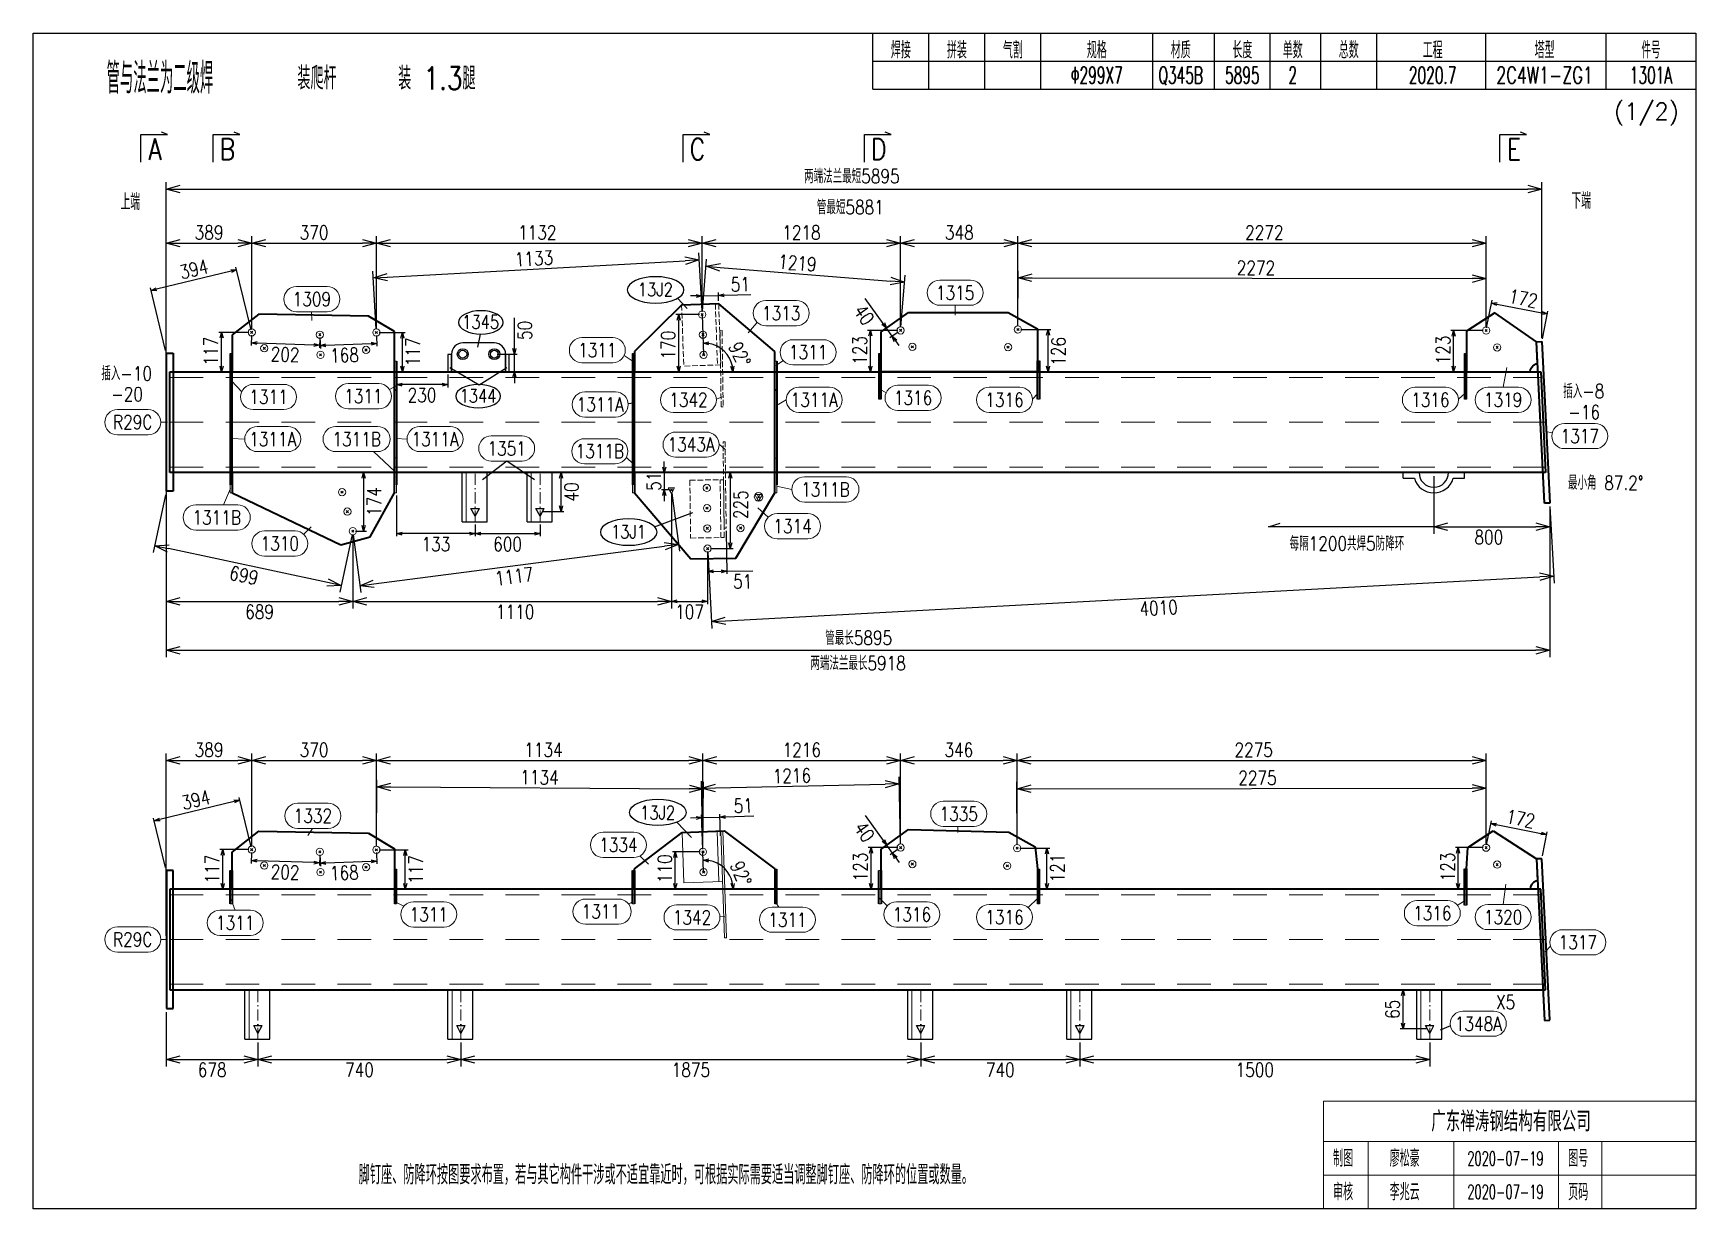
# Model space of a CAD drawing. Extents: x 154981 to 165753, y -86801 to -82885.
# Drawn here: x 157024.1 to 157321.1, y -83536.7 to -83326.7 of the extents above; entities that cross this region are included whole.
import ezdxf
from ezdxf.enums import TextEntityAlignment as Align

# ---------------------------------------------------------------- set-up
doc = ezdxf.new("R2010")
doc.units = 0
doc.header["$MEASUREMENT"] = 0
for name, pattern in [('虚线', [2.75, 2, -0.75]), ('长一点画线', [16.5, 10, -3, 0.5, -3]), ('长虚线', [10, 6, -4])]:
    doc.linetypes.add(name, pattern=pattern)
doc.layers.get('0').update_dxf_attribs({"linetype": 'CONTINUOUS', "lineweight": 25})
doc.layers.get('Defpoints').update_dxf_attribs({"linetype": 'CONTINUOUS'})
doc.layers.add('12', color=7, linetype='CONTINUOUS')
doc.layers.add('4', color=7, linetype='CONTINUOUS', lineweight=25)
doc.layers.add('5', color=7, linetype='CONTINUOUS', lineweight=25)
doc.styles.add('DimFont', font='simplex.shx', dxfattribs={"width": 0.8, "bigfont": 'gbhzfs.shx'})
doc.styles.get("Standard").update_dxf_attribs({"font": 'simplex.shx', "width": 0.7, "height": 3, "bigfont": 'gbhzfs.shx'})
doc.dimstyles.new('DHDxfDimStyleOpen30', dxfattribs={"dimtxt": 2.5, "dimasz": 2.5, "dimexe": 1.25, "dimexo": 0.625, "dimtad": 2, "dimtxsty": 'DimFont', "dimblk": 'OPEN30', "dimblk1": 'OPEN30', "dimblk2": 'OPEN30', "dimcen": 2.5, "dimadec": 0, "dimazin": 0, "dimtfac": 1, "dimtmove": 0, "dimatfit": 3, "dimfxl": 0, "dimarcsym": 0})

msp = doc.modelspace()

# ---------------------------------------------------------------- texts
at = {"layer": '4', "color": 1, "linetype": 'Continuous', "lineweight": 25}
for s, height, width, p in [('焊接', 3, 0.7, (157179.11666, -83329.66733)), ('拼装', 3, 0.7, (157189.11666, -83329.66733)), ('气割', 3, 0.7, (157199.11666, -83329.66733)), ('规格', 3, 0.7, (157214.11666, -83329.66733)), ('材质', 3, 0.7, (157229.11666, -83329.66733)), ('长度', 3, 0.7, (157240.11666, -83329.66733)), ('单数', 3, 0.7, (157249.11666, -83329.66733)), ('总数', 3, 0.7, (157259.11666, -83329.66733)), ('工程', 3, 0.7, (157274.11666, -83329.66733)), ('塔型', 3, 0.7, (157294.11666, -83329.66733)), ('件号', 3, 0.6, (157313.11666, -83329.66733)), ('管与法兰为二级焊', 5.5125, 0.6, (157046.7505, -83334.70342)), ('Φ299X7', 3, 0.6, (157214.11666, -83334.16733)), ('Q345B', 3, 0.6, (157229.11666, -83334.16733)), ('5895', 3, 0.6, (157240.11666, -83334.16733)), ('2', 3, 0.6, (157249.11666, -83334.16733)), ('2020.7', 3, 0.6, (157274.11666, -83334.16733)), ('2C4W1-ZG1', 3, 0.7, (157294.11666, -83334.16733)), ('1301A', 3, 0.6, (157313.11666, -83334.16733))]:
    msp.add_text(s, height=height, dxfattribs=dict(at, width=width)).set_placement(p, align=Align.MIDDLE_CENTER)
at = {"layer": '4', "color": 2, "linetype": 'Continuous', "lineweight": 25}
msp.add_text('(1/2)', height=3, dxfattribs=at).set_placement((157312.31925, -83340.62772), align=Align.MIDDLE_CENTER)
at = {"layer": '4', "color": 1, "linetype": 'Continuous', "lineweight": 13}
msp.add_text('广东禅涛钢结构有限公司', height=3.6, dxfattribs=at).set_placement((157288.11666, -83521.06733), align=Align.MIDDLE_CENTER)
for s, height, width, p in [('制图', 3, 0.8, (157258.11666, -83527.66733)), ('廖松豪', 3, 0.7, (157269.11666, -83527.66733)), ('2020-07-19', 2.5, 0.6, (157287.11666, -83527.66733)), ('图号', 3, 0.8, (157300.11666, -83527.66733)), ('审核', 3, 0.8, (157258.11666, -83533.66733)), ('李兆云', 3, 0.7, (157269.11666, -83533.66733)), ('2020-07-19', 2.5, 0.6, (157287.11666, -83533.66733)), ('页码', 3, 0.8, (157300.11666, -83533.66733))]:
    msp.add_text(s, height=height, dxfattribs=dict(at, width=width)).set_placement(p, align=Align.MIDDLE_CENTER)
at = {"layer": '5', "color": 2, "linetype": 'Continuous', "lineweight": 18, "width": 0.8}
for s, height, p in [('装爬杆', 4.041576, (157074.80663, -83332.66449)), ('A', 3.84912, (157045.85823, -83345.45794)), ('B', 3.84912, (157058.80324, -83345.45794)), ('C', 3.84912, (157142.7766, -83345.45794)), ('D', 3.84912, (157175.15515, -83345.45794)), ('E', 3.84912, (157288.65674, -83345.45794)), ('上端', 2.88684, (157041.458, -83355.34658)), ('下端', 2.88684, (157300.6586, -83355.12885)), ('脚钉座、防降环按图要求布置，若与其它构件干涉或不适宜靠近时，可根据实际需要适当调整脚钉座、防降环的位置或数量。', 3.464208, (157137.13801, -83528.85026))]:
    msp.add_text(s, height=height, dxfattribs=at).set_placement(p, align=Align.TOP_CENTER)
for s, height, p in [('装 1.3腿', 4.041576, (157096.21735, -83334.70832)), ('13J2', 2.4, (157135.26246, -83372.45814)), ('1345', 2.4, (157104.04224, -83378.25879)), ('1344', 2.4, (157103.57593, -83391.44828)), ('1351', 2.5, (157108.69135, -83400.83695)), ('最小角 87.2%%d', 2.5, (157305.04559, -83406.96364)), ('13J1', 2.4, (157130.4498, -83415.73049)), ('13J2', 2.4, (157135.66549, -83465.90961)), ('X5', 2.5, (157287.14083, -83499.76117)), ('1348A', 2.5, (157282.2712, -83503.60851))]:
    msp.add_text(s, height=height, dxfattribs=at).set_placement(p, align=Align.MIDDLE_CENTER)
at = {"layer": '5', "color": 6, "linetype": 'Continuous', "lineweight": 18, "width": 0.8}
for s, p in [('管最短5881', (157170.08293, -83357.74153)), ('1309', (157073.89172, -83374.16157)), ('1315', (157188.80862, -83373.02143)), ('1313', (157157.73851, -83376.66274)), ('1311', (157124.88688, -83383.2801)), ('1311', (157162.54933, -83383.6665)), ('1311', (157066.15626, -83391.64504)), ('1311', (157083.10369, -83391.51574)), ('1342', (157141.17154, -83392.17721)), ('1311A', (157163.62766, -83392.16157)), ('1316', (157181.28963, -83391.79436)), ('1316', (157197.62766, -83392.16157)), ('1316', (157273.70614, -83392.16157)), ('1319', (157286.70614, -83392.16157)), ('1311A', (157125.39653, -83392.99615)), ('R29C', (157041.89172, -83396.16157)), ('1317', (157300.40243, -83398.63021)), ('1311A', (157066.89172, -83399.16157)), ('1311B', (157081.89172, -83399.16157)), ('1311A', (157095.89172, -83399.16157)), ('1311B', (157125.33494, -83401.35097)), ('1343A', (157141.62766, -83400.16157)), ('1311B', (157165.62766, -83408.16157)), ('1311B', (157056.89172, -83413.16157)), ('1314', (157159.76511, -83414.72787)), ('1310', (157068.16027, -83417.8359)), ('管最长5895', (157171.57578, -83434.68931)), ('1332', (157074.07096, -83466.47655)), ('1335', (157189.44433, -83466.12266)), ('1334', (157128.65163, -83471.66868)), ('1311', (157094.77714, -83484.08595)), ('1311', (157125.52042, -83483.58412)), ('1342', (157141.799, -83484.61403)), ('1316', (157181.08729, -83484.08528)), ('1316', (157197.62766, -83484.55967)), ('1316', (157274.05736, -83483.86772)), ('1320', (157286.70614, -83484.55967)), ('1311', (157060.19784, -83485.58889)), ('1311', (157158.85305, -83485.03196)), ('R29C', (157041.89172, -83488.55967)), ('1317', (157300.05652, -83489.07228))]:
    msp.add_text(s, height=2.5, dxfattribs=at).set_placement(p, align=Align.MIDDLE_CENTER)
at = {"layer": '5', "color": 7, "linetype": 'Continuous', "lineweight": 18, "width": 0.8}
for s, p in [('插入-10', (157040.80792, -83387.42942)), ('-20', (157040.88838, -83391.17343)), ('插入-8', (157301.11432, -83390.61745)), ('-16', (157301.19478, -83394.36146))]:
    msp.add_text(s, height=2.5, dxfattribs=at).set_placement(p, align=Align.MIDDLE_CENTER)
msp.add_text('每隔1200共焊5防降环', height=2.5, dxfattribs=at).set_placement((157258.79875, -83417.69542), align=Align.MIDDLE)

# ---------------------------------------------------------------- blocks, each defined once
blk = doc.blocks.new('_OPEN30')
at = {"color": 0, "linetype": 'ByBlock', "lineweight": -2}
for p, q in [((-1, 0.27), (0, 0)), ((0, 0), (-1, -0.27)), ((0, 0), (-1, 0))]:
    blk.add_line(p, q, dxfattribs=at)
blk = doc.blocks.new('*D593')
at = {"layer": '5', "color": 3, "linetype": 'Continuous', "lineweight": -2}
for p, q in [((157270.77, -83497.56), (157268.32, -83497.56)), ((157268.82, -83503.52), (157268.82, -83498.56)), ((157273.09, -83504.52), (157268.32, -83504.52))]:
    blk.add_line(p, q, dxfattribs=at)
at = {"layer": 'Defpoints', "color": 0, "linetype": 'Continuous'}
for p in [(157268.82, -83497.56), (157271.27, -83497.56), (157273.59, -83504.52)]:
    blk.add_point(p, dxfattribs=at)
at = {"layer": '5', "color": 3, "linetype": 'Continuous', "lineweight": -2}
for p, rotation in [((157268.82, -83497.56), 90), ((157268.82, -83504.52), 270)]:
    blk.add_blockref('_OPEN30', p, dxfattribs=dict(at, rotation=rotation))
at = {"layer": '5', "color": 6, "linetype": 'Continuous', "lineweight": 18, "insert": (157266.94, -83501.04), "char_height": 2.5, "attachment_point": 5, "rotation": 90, "style": 'DimFont'}
blk.add_mtext('65', dxfattribs=at)
blk = doc.blocks.new('板孔25.5')
at = {"layer": '5', "color": 7, "linetype": 'Continuous', "lineweight": 13}
for p, q in [((0, 1), (-0.866, -0.5)), ((-0.3, -0.3), (0.3, 0.3)), ((0.3, -0.3), (-0.3, 0.3)), ((0.866, -0.5), (0, 1)), ((-0.866, -0.5), (0.866, -0.5))]:
    blk.add_line(p, q, dxfattribs=at)
blk.add_circle((0, 0), 1, dxfattribs=at)
blk = doc.blocks.new('板孔21.5')
at = {"layer": '5', "color": 7, "linetype": 'Continuous', "lineweight": 13}
for p, q in [((-0.3, -0.3), (0.3, 0.3)), ((0.3, -0.3), (-0.3, 0.3))]:
    blk.add_line(p, q, dxfattribs=at)
blk.add_circle((0, 0), 1, dxfattribs=at)
blk = doc.blocks.new('*D602')
at = {"layer": '5', "color": 3, "linetype": 'Continuous', "lineweight": -2}
for p, q in [((157110.07, -83383), (157110.07, -83377.51)), ((157107, -83384), (157110.57, -83384)), ((157110.07, -83387.16), (157110.07, -83384)), ((157109, -83387.16), (157110.57, -83387.16)), ((157110.07, -83388.16), (157110.07, -83389.16))]:
    blk.add_line(p, q, dxfattribs=at)
at = {"layer": 'Defpoints', "color": 0, "linetype": 'Continuous'}
for p in [(157106.5, -83384), (157108.5, -83387.16), (157110.07, -83387.16)]:
    blk.add_point(p, dxfattribs=at)
at = {"layer": '5', "color": 3, "linetype": 'Continuous', "lineweight": -2}
for p, rotation in [((157110.07, -83384), 270), ((157110.07, -83387.16), 90)]:
    blk.add_blockref('_OPEN30', p, dxfattribs=dict(at, rotation=rotation))
at = {"layer": '5', "color": 6, "linetype": 'Continuous', "lineweight": 18, "insert": (157111.94, -83379.75), "char_height": 2.5, "attachment_point": 5, "rotation": 90, "style": 'DimFont'}
blk.add_mtext('50', dxfattribs=at)
blk = doc.blocks.new('*D601')
at = {"layer": '5', "color": 3, "linetype": 'Continuous', "lineweight": -2}
for p, q in [((157089.03, -83387.66), (157089.03, -83389.93)), ((157098.19, -83387.66), (157098.19, -83389.93)), ((157097.19, -83389.43), (157090.03, -83389.43))]:
    blk.add_line(p, q, dxfattribs=at)
at = {"layer": 'Defpoints', "color": 0, "linetype": 'Continuous'}
for p in [(157089.03, -83387.16), (157098.19, -83387.16), (157089.03, -83389.43)]:
    blk.add_point(p, dxfattribs=at)
at = {"layer": '5', "color": 3, "linetype": 'Continuous', "lineweight": -2, "rotation": 180}
blk.add_blockref('_OPEN30', (157089.03, -83389.43), dxfattribs=at)
at = {"layer": '5', "color": 3, "linetype": 'Continuous', "lineweight": -2}
blk.add_blockref('_OPEN30', (157098.19, -83389.43), dxfattribs=at)
at = {"layer": '5', "color": 6, "linetype": 'Continuous', "lineweight": 18, "insert": (157093.57, -83391.31), "char_height": 2.5, "attachment_point": 5, "style": 'DimFont'}
blk.add_mtext('230', dxfattribs=at)
blk = doc.blocks.new('*D599')
at = {"layer": '5', "color": 3, "linetype": 'Continuous', "lineweight": -2}
for p, q in [((157089.03, -83409.26), (157089.03, -83416.54)), ((157103.06, -83414.45), (157103.06, -83416.54)), ((157102.06, -83416.04), (157090.03, -83416.04))]:
    blk.add_line(p, q, dxfattribs=at)
at = {"layer": 'Defpoints', "color": 0, "linetype": 'Continuous'}
for p in [(157089.03, -83408.76), (157103.06, -83413.95), (157089.03, -83416.04)]:
    blk.add_point(p, dxfattribs=at)
at = {"layer": '5', "color": 3, "linetype": 'Continuous', "lineweight": -2, "rotation": 180}
blk.add_blockref('_OPEN30', (157089.03, -83416.04), dxfattribs=at)
at = {"layer": '5', "color": 3, "linetype": 'Continuous', "lineweight": -2}
blk.add_blockref('_OPEN30', (157103.06, -83416.04), dxfattribs=at)
at = {"layer": '5', "color": 6, "linetype": 'Continuous', "lineweight": 18, "insert": (157096.05, -83417.92), "char_height": 2.5, "attachment_point": 5, "style": 'DimFont'}
blk.add_mtext('133', dxfattribs=at)
blk = doc.blocks.new('*D598')
at = {"layer": '5', "color": 3, "linetype": 'Continuous', "lineweight": -2}
for p, q in [((157103.06, -83414.45), (157103.06, -83416.54)), ((157114.66, -83414.45), (157114.66, -83416.54)), ((157104.06, -83416.04), (157113.66, -83416.04))]:
    blk.add_line(p, q, dxfattribs=at)
at = {"layer": 'Defpoints', "color": 0, "linetype": 'Continuous'}
for p in [(157103.06, -83413.95), (157114.66, -83413.95), (157114.66, -83416.04)]:
    blk.add_point(p, dxfattribs=at)
at = {"layer": '5', "color": 3, "linetype": 'Continuous', "lineweight": -2, "rotation": 180}
blk.add_blockref('_OPEN30', (157103.06, -83416.04), dxfattribs=at)
at = {"layer": '5', "color": 3, "linetype": 'Continuous', "lineweight": -2}
blk.add_blockref('_OPEN30', (157114.66, -83416.04), dxfattribs=at)
at = {"layer": '5', "color": 6, "linetype": 'Continuous', "lineweight": 18, "insert": (157108.86, -83417.92), "char_height": 2.5, "attachment_point": 5, "style": 'DimFont'}
blk.add_mtext('600', dxfattribs=at)
blk = doc.blocks.new('*D597')
at = {"layer": '5', "color": 3, "linetype": 'Continuous', "lineweight": -2}
for p, q in [((157117.3, -83405.16), (157118.9, -83405.16)), ((157118.4, -83411.08), (157118.4, -83406.16)), ((157115.15, -83412.08), (157118.9, -83412.08))]:
    blk.add_line(p, q, dxfattribs=at)
at = {"layer": 'Defpoints', "color": 0, "linetype": 'Continuous'}
for p in [(157116.8, -83405.16), (157118.4, -83405.16), (157114.65, -83412.08)]:
    blk.add_point(p, dxfattribs=at)
at = {"layer": '5', "color": 3, "linetype": 'Continuous', "lineweight": -2}
for p, rotation in [((157118.4, -83405.16), 90), ((157118.4, -83412.08), 270)]:
    blk.add_blockref('_OPEN30', p, dxfattribs=dict(at, rotation=rotation))
at = {"layer": '5', "color": 6, "linetype": 'Continuous', "lineweight": 18, "insert": (157120.28, -83408.62), "char_height": 2.5, "attachment_point": 5, "rotation": 90, "style": 'DimFont'}
blk.add_mtext('40', dxfattribs=at)
blk = doc.blocks.new('*D596')
at = {"layer": '5', "color": 3, "linetype": 'Continuous', "lineweight": -2}
for p, q in [((157274.32, -83405.79), (157274.32, -83416.08)), ((157295.04, -83411.22), (157295.04, -83416.08)), ((157276.82, -83414.83), (157292.54, -83414.83))]:
    blk.add_line(p, q, dxfattribs=at)
at = {"layer": 'Defpoints', "color": 0, "linetype": 'Continuous'}
for p in [(157274.32, -83405.16), (157295.04, -83410.59), (157295.04, -83414.83)]:
    blk.add_point(p, dxfattribs=at)
at = {"layer": '5', "color": 3, "linetype": 'Continuous', "lineweight": -2, "xscale": 2.5, "yscale": 2.5, "zscale": 2.5, "rotation": 180}
blk.add_blockref('_OPEN30', (157274.32, -83414.83), dxfattribs=at)
at = {"layer": '5', "color": 3, "linetype": 'Continuous', "lineweight": -2, "xscale": 2.5, "yscale": 2.5, "zscale": 2.5}
blk.add_blockref('_OPEN30', (157295.04, -83414.83), dxfattribs=at)
at = {"layer": '5', "color": 6, "linetype": 'Continuous', "lineweight": 18, "insert": (157284.15, -83416.7), "char_height": 2.5, "attachment_point": 5, "style": 'DimFont'}
blk.add_mtext('800', dxfattribs=at)
blk = doc.blocks.new('*D595')
at = {"layer": '5', "color": 3, "linetype": 'Continuous', "lineweight": -2}
for p, q in [((157176, -83470.89), (157172.81, -83466.42)), ((157177.61, -83470.97), (157176.18, -83471.99)), ((157177.63, -83473.17), (157176.58, -83471.7)), ((157178.66, -83472.44), (157177.23, -83473.46)), ((157178.21, -83473.99), (157178.8, -83474.8))]:
    blk.add_line(p, q, dxfattribs=at)
at = {"layer": 'Defpoints', "color": 0, "linetype": 'Continuous'}
for p in [(157176.58, -83471.7), (157178.02, -83470.68), (157179.07, -83472.15)]:
    blk.add_point(p, dxfattribs=at)
at = {"layer": '5', "color": 3, "linetype": 'Continuous', "lineweight": -2}
for p, rotation in [((157176.58, -83471.7), 305.5339522966797), ((157177.63, -83473.17), 125.5339522966797)]:
    blk.add_blockref('_OPEN30', p, dxfattribs=dict(at, rotation=rotation))
at = {"layer": '5', "color": 6, "linetype": 'Continuous', "lineweight": 18, "insert": (157172.59, -83469.34), "char_height": 2.5, "attachment_point": 5, "rotation": 305.534, "style": 'DimFont'}
blk.add_mtext('40', dxfattribs=at)
blk = doc.blocks.new('*D594')
at = {"layer": '5', "color": 3, "linetype": 'Continuous', "lineweight": -2}
for p, q in [((157175.95, -83378.53), (157172.76, -83374.06)), ((157177.61, -83378.57), (157176.12, -83379.63)), ((157177.58, -83380.81), (157176.53, -83379.34)), ((157178.66, -83380.04), (157177.17, -83381.1)), ((157178.16, -83381.63), (157178.74, -83382.44))]:
    blk.add_line(p, q, dxfattribs=at)
at = {"layer": 'Defpoints', "color": 0, "linetype": 'Continuous'}
for p in [(157176.53, -83379.34), (157178.02, -83378.28), (157179.07, -83379.75)]:
    blk.add_point(p, dxfattribs=at)
at = {"layer": '5', "color": 3, "linetype": 'Continuous', "lineweight": -2}
for p, rotation in [((157176.53, -83379.34), 305.5339162924776), ((157177.58, -83380.81), 125.5339162924775)]:
    blk.add_blockref('_OPEN30', p, dxfattribs=dict(at, rotation=rotation))
at = {"layer": '5', "color": 6, "linetype": 'Continuous', "lineweight": 18, "insert": (157172.54, -83376.98), "char_height": 2.5, "attachment_point": 5, "rotation": 305.5339, "style": 'DimFont'}
blk.add_mtext('40', dxfattribs=at)
blk = doc.blocks.new('*D592')
at = {"layer": '5', "color": 3, "linetype": 'Continuous', "lineweight": -2}
for p, q in [((157211.09, -83506.97), (157211.09, -83511.25)), ((157273.59, -83506.97), (157273.59, -83511.25)), ((157213.59, -83510), (157271.09, -83510))]:
    blk.add_line(p, q, dxfattribs=at)
at = {"layer": 'Defpoints', "color": 0, "linetype": 'Continuous'}
for p in [(157211.09, -83506.34), (157273.59, -83506.34), (157273.59, -83510)]:
    blk.add_point(p, dxfattribs=at)
at = {"layer": '5', "color": 3, "linetype": 'Continuous', "lineweight": -2, "xscale": 2.5, "yscale": 2.5, "zscale": 2.5, "rotation": 180}
blk.add_blockref('_OPEN30', (157211.09, -83510), dxfattribs=at)
at = {"layer": '5', "color": 3, "linetype": 'Continuous', "lineweight": -2, "xscale": 2.5, "yscale": 2.5, "zscale": 2.5}
blk.add_blockref('_OPEN30', (157273.59, -83510), dxfattribs=at)
at = {"layer": '5', "color": 6, "linetype": 'Continuous', "lineweight": 18, "insert": (157242.34, -83511.87), "char_height": 2.5, "attachment_point": 5, "style": 'DimFont'}
blk.add_mtext('1500', dxfattribs=at)
blk = doc.blocks.new('*D591')
at = {"layer": '5', "color": 3, "linetype": 'Continuous', "lineweight": -2}
for p, q in [((157100.53, -83506.97), (157100.53, -83511.25)), ((157182.66, -83506.97), (157182.66, -83511.25)), ((157103.03, -83510), (157180.16, -83510))]:
    blk.add_line(p, q, dxfattribs=at)
at = {"layer": 'Defpoints', "color": 0, "linetype": 'Continuous'}
for p in [(157100.53, -83506.34), (157182.66, -83506.34), (157182.66, -83510)]:
    blk.add_point(p, dxfattribs=at)
at = {"layer": '5', "color": 3, "linetype": 'Continuous', "lineweight": -2, "xscale": 2.5, "yscale": 2.5, "zscale": 2.5, "rotation": 180}
blk.add_blockref('_OPEN30', (157100.53, -83510), dxfattribs=at)
at = {"layer": '5', "color": 3, "linetype": 'Continuous', "lineweight": -2, "xscale": 2.5, "yscale": 2.5, "zscale": 2.5}
blk.add_blockref('_OPEN30', (157182.66, -83510), dxfattribs=at)
at = {"layer": '5', "color": 6, "linetype": 'Continuous', "lineweight": 18, "insert": (157141.6, -83511.87), "char_height": 2.5, "attachment_point": 5, "style": 'DimFont'}
blk.add_mtext('1875', dxfattribs=at)
blk = doc.blocks.new('*D590')
at = {"layer": '5', "color": 3, "linetype": 'Continuous', "lineweight": -2}
for p, q in [((157182.66, -83506.97), (157182.66, -83511.25)), ((157211.09, -83506.97), (157211.09, -83511.25)), ((157185.16, -83510), (157208.59, -83510))]:
    blk.add_line(p, q, dxfattribs=at)
at = {"layer": 'Defpoints', "color": 0, "linetype": 'Continuous'}
for p in [(157182.66, -83506.34), (157211.09, -83506.34), (157211.09, -83510)]:
    blk.add_point(p, dxfattribs=at)
at = {"layer": '5', "color": 3, "linetype": 'Continuous', "lineweight": -2, "xscale": 2.5, "yscale": 2.5, "zscale": 2.5, "rotation": 180}
blk.add_blockref('_OPEN30', (157182.66, -83510), dxfattribs=at)
at = {"layer": '5', "color": 3, "linetype": 'Continuous', "lineweight": -2, "xscale": 2.5, "yscale": 2.5, "zscale": 2.5}
blk.add_blockref('_OPEN30', (157211.09, -83510), dxfattribs=at)
at = {"layer": '5', "color": 6, "linetype": 'Continuous', "lineweight": 18, "insert": (157196.87, -83511.87), "char_height": 2.5, "attachment_point": 5, "style": 'DimFont'}
blk.add_mtext('740', dxfattribs=at)
blk = doc.blocks.new('*D589')
at = {"layer": '5', "color": 3, "linetype": 'Continuous', "lineweight": -2}
for p, q in [((157064.26, -83506.97), (157064.26, -83511.25)), ((157100.53, -83506.97), (157100.53, -83511.25)), ((157066.76, -83510), (157098.03, -83510))]:
    blk.add_line(p, q, dxfattribs=at)
at = {"layer": 'Defpoints', "color": 0, "linetype": 'Continuous'}
for p in [(157064.26, -83506.34), (157100.53, -83506.34), (157100.53, -83510)]:
    blk.add_point(p, dxfattribs=at)
at = {"layer": '5', "color": 3, "linetype": 'Continuous', "lineweight": -2, "xscale": 2.5, "yscale": 2.5, "zscale": 2.5, "rotation": 180}
blk.add_blockref('_OPEN30', (157064.26, -83510), dxfattribs=at)
at = {"layer": '5', "color": 3, "linetype": 'Continuous', "lineweight": -2, "xscale": 2.5, "yscale": 2.5, "zscale": 2.5}
blk.add_blockref('_OPEN30', (157100.53, -83510), dxfattribs=at)
at = {"layer": '5', "color": 6, "linetype": 'Continuous', "lineweight": 18, "insert": (157082.39, -83511.87), "char_height": 2.5, "attachment_point": 5, "style": 'DimFont'}
blk.add_mtext('740', dxfattribs=at)
blk = doc.blocks.new('*D588')
at = {"layer": '5', "color": 3, "linetype": 'Continuous', "lineweight": -2}
for p, q in [((157047.89, -83501.53), (157047.89, -83511.25)), ((157064.26, -83506.97), (157064.26, -83511.25)), ((157050.39, -83510), (157061.76, -83510))]:
    blk.add_line(p, q, dxfattribs=at)
at = {"layer": 'Defpoints', "color": 0, "linetype": 'Continuous'}
for p in [(157047.89, -83500.9), (157064.26, -83506.34), (157064.26, -83510)]:
    blk.add_point(p, dxfattribs=at)
at = {"layer": '5', "color": 3, "linetype": 'Continuous', "lineweight": -2, "xscale": 2.5, "yscale": 2.5, "zscale": 2.5, "rotation": 180}
blk.add_blockref('_OPEN30', (157047.89, -83510), dxfattribs=at)
at = {"layer": '5', "color": 3, "linetype": 'Continuous', "lineweight": -2, "xscale": 2.5, "yscale": 2.5, "zscale": 2.5}
blk.add_blockref('_OPEN30', (157064.26, -83510), dxfattribs=at)
at = {"layer": '5', "color": 6, "linetype": 'Continuous', "lineweight": 18, "insert": (157056.08, -83511.87), "char_height": 2.5, "attachment_point": 5, "style": 'DimFont'}
blk.add_mtext('678', dxfattribs=at)
blk = doc.blocks.new('*D587')
at = {"layer": '5', "color": 3, "linetype": 'Continuous', "lineweight": -2}
for p, q in [((157047.89, -83383.2), (157047.89, -83353.26)), ((157050.39, -83354.51), (157291.14, -83354.51)), ((157293.64, -83381.11), (157293.64, -83353.26))]:
    blk.add_line(p, q, dxfattribs=at)
at = {"layer": 'Defpoints', "color": 0, "linetype": 'Continuous'}
for p in [(157293.64, -83354.51), (157293.64, -83381.73), (157047.89, -83383.82)]:
    blk.add_point(p, dxfattribs=at)
at = {"layer": '5', "color": 3, "linetype": 'Continuous', "lineweight": -2, "xscale": 2.5, "yscale": 2.5, "zscale": 2.5, "rotation": 180}
blk.add_blockref('_OPEN30', (157047.89, -83354.51), dxfattribs=at)
at = {"layer": '5', "color": 3, "linetype": 'Continuous', "lineweight": -2, "xscale": 2.5, "yscale": 2.5, "zscale": 2.5}
blk.add_blockref('_OPEN30', (157293.64, -83354.51), dxfattribs=at)
at = {"layer": '5', "color": 6, "linetype": 'Continuous', "lineweight": 18, "insert": (157170.36, -83352.21), "char_height": 2.5, "attachment_point": 5, "style": 'DimFont'}
blk.add_mtext('两端法兰最短5895', dxfattribs=at)
blk = doc.blocks.new('*D586')
at = {"layer": '5', "color": 3, "linetype": 'Continuous', "lineweight": -2}
for p, q in [((157047.89, -83409.13), (157047.89, -83438.14)), ((157295.04, -83411.22), (157295.04, -83438.14)), ((157050.39, -83436.89), (157292.54, -83436.89))]:
    blk.add_line(p, q, dxfattribs=at)
at = {"layer": 'Defpoints', "color": 0, "linetype": 'Continuous'}
for p in [(157047.89, -83408.5), (157295.04, -83410.59), (157295.04, -83436.89)]:
    blk.add_point(p, dxfattribs=at)
at = {"layer": '5', "color": 3, "linetype": 'Continuous', "lineweight": -2, "xscale": 2.5, "yscale": 2.5, "zscale": 2.5, "rotation": 180}
blk.add_blockref('_OPEN30', (157047.89, -83436.89), dxfattribs=at)
at = {"layer": '5', "color": 3, "linetype": 'Continuous', "lineweight": -2, "xscale": 2.5, "yscale": 2.5, "zscale": 2.5}
blk.add_blockref('_OPEN30', (157295.04, -83436.89), dxfattribs=at)
at = {"layer": '5', "color": 6, "linetype": 'Continuous', "lineweight": 18, "insert": (157171.47, -83439.19), "char_height": 2.5, "attachment_point": 5, "style": 'DimFont'}
blk.add_mtext('两端法兰最长5918', dxfattribs=at)
blk = doc.blocks.new('板孔17.5')
at = {"layer": '5', "color": 7, "linetype": 'Continuous', "lineweight": 13}
for p, q in [((0, 1), (-0.866, -0.5)), ((-0.3, -0.3), (0.3, 0.3)), ((0.3, -0.3), (-0.3, 0.3)), ((0.866, -0.5), (0, 1)), ((-0.866, -0.5), (0.866, -0.5))]:
    blk.add_line(p, q, dxfattribs=at)
at = {"layer": '5', "color": 7, "linetype": 'Continuous', "lineweight": 0}
blk.add_circle((0, 0), 0.1, dxfattribs=at)
blk = doc.blocks.new('*D659')
at = {"layer": '5', "color": 3, "linetype": 'Continuous', "lineweight": -2}
for p, q in [((157047.76, -83409.11), (157045.56, -83419.44)), ((157081.07, -83416.22), (157078.87, -83426.54)), ((157076.68, -83424.8), (157048.27, -83418.74))]:
    blk.add_line(p, q, dxfattribs=at)
at = {"layer": 'Defpoints', "color": 0, "linetype": 'Continuous'}
for p in [(157047.89, -83408.5), (157045.82, -83418.21), (157081.2, -83415.61)]:
    blk.add_point(p, dxfattribs=at)
at = {"layer": '5', "color": 3, "linetype": 'Continuous', "lineweight": -2, "xscale": 2.5, "yscale": 2.5, "zscale": 2.5}
for p, rotation in [((157045.82, -83418.21), 167.9599141677173), ((157079.13, -83425.32), 347.9599141677172)]:
    blk.add_blockref('_OPEN30', p, dxfattribs=dict(at, rotation=rotation))
at = {"layer": '5', "color": 6, "linetype": 'Continuous', "lineweight": 18, "insert": (157061.75, -83423.53), "char_height": 2.5, "attachment_point": 5, "rotation": 347.9599, "line_spacing_factor": 0.6, "style": 'DimFont'}
blk.add_mtext('699', dxfattribs=at)
blk = doc.blocks.new('*D658')
at = {"layer": '5', "color": 3, "linetype": 'Continuous', "lineweight": -2}
for p, q in [((157295.07, -83411.22), (157295.81, -83424.88)), ((157144.62, -83419.36), (157145.36, -83433.02)), ((157147.79, -83431.64), (157293.25, -83423.77))]:
    blk.add_line(p, q, dxfattribs=at)
at = {"layer": 'Defpoints', "color": 0, "linetype": 'Continuous'}
for p in [(157295.04, -83410.59), (157144.58, -83418.73), (157295.75, -83423.63)]:
    blk.add_point(p, dxfattribs=at)
at = {"layer": '5', "color": 3, "linetype": 'Continuous', "lineweight": -2, "xscale": 2.5, "yscale": 2.5, "zscale": 2.5}
for p, rotation in [((157295.75, -83423.63), 3.09657050387453), ((157145.29, -83431.77), 183.0965705038745)]:
    blk.add_blockref('_OPEN30', p, dxfattribs=dict(at, rotation=rotation))
at = {"layer": '5', "color": 6, "linetype": 'Continuous', "lineweight": 18, "insert": (157225.16, -83429.33), "char_height": 2.5, "attachment_point": 5, "rotation": 3.0966, "line_spacing_factor": 0.6, "style": 'DimFont'}
blk.add_mtext('4010', dxfattribs=at)
blk = doc.blocks.new('*D657')
at = {"layer": '5', "color": 3, "linetype": 'Continuous', "lineweight": -2}
for p, q in [((157059.46, -83369.16), (157046.14, -83372.39)), ((157063.03, -83379.63), (157060.31, -83368.43)), ((157047.77, -83383.33), (157045.05, -83372.14))]:
    blk.add_line(p, q, dxfattribs=at)
at = {"layer": 'Defpoints', "color": 0, "linetype": 'Continuous'}
for p in [(157045.17, -83372.63), (157063.15, -83380.11), (157047.89, -83383.82)]:
    blk.add_point(p, dxfattribs=at)
at = {"layer": '5', "color": 3, "linetype": 'Continuous', "lineweight": -2}
for p, rotation in [((157060.43, -83368.92), 13.66270720738822), ((157045.17, -83372.63), 193.6627072073882)]:
    blk.add_blockref('_OPEN30', p, dxfattribs=dict(at, rotation=rotation))
at = {"layer": '5', "color": 6, "linetype": 'Continuous', "lineweight": 18, "insert": (157052.82, -83368.84), "char_height": 2.5, "attachment_point": 5, "rotation": 13.6627, "line_spacing_factor": 0.6, "style": 'DimFont'}
blk.add_mtext('394', dxfattribs=at)
blk = doc.blocks.new('*D656')
at = {"layer": '5', "color": 3, "linetype": 'Continuous', "lineweight": -2}
for p, q in [((157283.76, -83379.28), (157284.73, -83374.36)), ((157285.61, -83375.05), (157293.62, -83376.63)), ((157293.74, -83381.24), (157294.7, -83376.33))]:
    blk.add_line(p, q, dxfattribs=at)
at = {"layer": 'Defpoints', "color": 0, "linetype": 'Continuous'}
for p in [(157283.66, -83379.77), (157294.61, -83376.82), (157293.64, -83381.73)]:
    blk.add_point(p, dxfattribs=at)
at = {"layer": '5', "color": 3, "linetype": 'Continuous', "lineweight": -2}
for p, rotation in [((157284.63, -83374.86), 168.865639606994), ((157294.61, -83376.82), 348.865639606994)]:
    blk.add_blockref('_OPEN30', p, dxfattribs=dict(at, rotation=rotation))
at = {"layer": '5', "color": 6, "linetype": 'Continuous', "lineweight": 18, "insert": (157290.3, -83374.06), "char_height": 2.5, "attachment_point": 5, "rotation": 348.8656, "line_spacing_factor": 0.6, "style": 'DimFont'}
blk.add_mtext('172', dxfattribs=at)
blk = doc.blocks.new('*D655')
at = {"layer": '5', "color": 3, "linetype": 'Continuous', "lineweight": -2}
for p, q in [((157081.7, -83405.16), (157083.63, -83405.16)), ((157083.13, -83406.16), (157083.13, -83414.61)), ((157081.7, -83415.61), (157083.63, -83415.61))]:
    blk.add_line(p, q, dxfattribs=at)
at = {"layer": 'Defpoints', "color": 0, "linetype": 'Continuous'}
for p in [(157081.2, -83405.16), (157081.2, -83415.61), (157083.13, -83415.61)]:
    blk.add_point(p, dxfattribs=at)
at = {"layer": '5', "color": 3, "linetype": 'Continuous', "lineweight": -2}
for p, rotation in [((157083.13, -83405.16), 90), ((157083.13, -83415.61), 270)]:
    blk.add_blockref('_OPEN30', p, dxfattribs=dict(at, rotation=rotation))
at = {"layer": '5', "color": 6, "linetype": 'Continuous', "lineweight": 18, "insert": (157085, -83410.33), "char_height": 2.5, "attachment_point": 5, "rotation": 90, "line_spacing_factor": 0.6, "style": 'DimFont'}
blk.add_mtext('174', dxfattribs=at)
blk = doc.blocks.new('*D654')
at = {"layer": '5', "color": 3, "linetype": 'Continuous', "lineweight": -2}
for p, q in [((157136.85, -83404.16), (157136.85, -83403.16)), ((157137.63, -83405.16), (157136.35, -83405.16)), ((157136.85, -83405.16), (157136.85, -83408.23)), ((157137.63, -83408.23), (157136.35, -83408.23)), ((157136.85, -83409.23), (157136.85, -83410.23))]:
    blk.add_line(p, q, dxfattribs=at)
at = {"layer": 'Defpoints', "color": 0, "linetype": 'Continuous'}
for p in [(157138.13, -83405.16), (157136.85, -83408.23), (157138.13, -83408.23)]:
    blk.add_point(p, dxfattribs=at)
at = {"layer": '5', "color": 3, "linetype": 'Continuous', "lineweight": -2}
for p, rotation in [((157136.85, -83405.16), 270), ((157136.85, -83408.23), 90)]:
    blk.add_blockref('_OPEN30', p, dxfattribs=dict(at, rotation=rotation))
at = {"layer": '5', "color": 6, "linetype": 'Continuous', "lineweight": 18, "insert": (157134.97, -83406.69), "char_height": 2.5, "attachment_point": 5, "rotation": 90, "line_spacing_factor": 0.6, "style": 'DimFont'}
blk.add_mtext('51', dxfattribs=at)
blk = doc.blocks.new('*D653')
at = {"layer": '5', "color": 3, "linetype": 'Continuous', "lineweight": -2}
for p, q in [((157145.08, -83405.16), (157149.13, -83405.16)), ((157148.63, -83406.16), (157148.63, -83417.73)), ((157145.08, -83418.73), (157149.13, -83418.73))]:
    blk.add_line(p, q, dxfattribs=at)
at = {"layer": 'Defpoints', "color": 0, "linetype": 'Continuous'}
for p in [(157144.58, -83405.16), (157144.58, -83418.73), (157148.63, -83418.73)]:
    blk.add_point(p, dxfattribs=at)
at = {"layer": '5', "color": 3, "linetype": 'Continuous', "lineweight": -2}
for p, rotation in [((157148.63, -83405.16), 90), ((157148.63, -83418.73), 270)]:
    blk.add_blockref('_OPEN30', p, dxfattribs=dict(at, rotation=rotation))
at = {"layer": '5', "color": 6, "linetype": 'Continuous', "lineweight": 18, "insert": (157150.5, -83410.89), "char_height": 2.5, "attachment_point": 5, "rotation": 90, "line_spacing_factor": 0.6, "style": 'DimFont'}
blk.add_mtext('225', dxfattribs=at)
blk = doc.blocks.new('*D652')
at = {"layer": '5', "color": 3, "linetype": 'Continuous', "lineweight": -2}
for p, q in [((157062.65, -83380.11), (157057.25, -83380.11)), ((157057.75, -83386.16), (157057.75, -83381.11)), ((157062.65, -83387.16), (157057.25, -83387.16))]:
    blk.add_line(p, q, dxfattribs=at)
at = {"layer": 'Defpoints', "color": 0, "linetype": 'Continuous'}
for p in [(157057.75, -83380.11), (157063.15, -83380.11), (157063.15, -83387.16)]:
    blk.add_point(p, dxfattribs=at)
at = {"layer": '5', "color": 3, "linetype": 'Continuous', "lineweight": -2}
for p, rotation in [((157057.75, -83380.11), 90), ((157057.75, -83387.16), 270)]:
    blk.add_blockref('_OPEN30', p, dxfattribs=dict(at, rotation=rotation))
at = {"layer": '5', "color": 6, "linetype": 'Continuous', "lineweight": 18, "insert": (157055.87, -83383.47), "char_height": 2.5, "attachment_point": 5, "rotation": 90, "line_spacing_factor": 0.6, "style": 'DimFont'}
blk.add_mtext('117', dxfattribs=at)
blk = doc.blocks.new('*D651')
at = {"layer": '5', "color": 3, "linetype": 'Continuous', "lineweight": -2}
for p, q in [((157085.92, -83380.14), (157090.57, -83380.14)), ((157090.07, -83386.16), (157090.07, -83381.14)), ((157085.92, -83387.16), (157090.57, -83387.16))]:
    blk.add_line(p, q, dxfattribs=at)
at = {"layer": 'Defpoints', "color": 0, "linetype": 'Continuous'}
for p in [(157085.42, -83380.14), (157090.07, -83380.14), (157085.42, -83387.16)]:
    blk.add_point(p, dxfattribs=at)
at = {"layer": '5', "color": 3, "linetype": 'Continuous', "lineweight": -2}
for p, rotation in [((157090.07, -83380.14), 90), ((157090.07, -83387.16), 270)]:
    blk.add_blockref('_OPEN30', p, dxfattribs=dict(at, rotation=rotation))
at = {"layer": '5', "color": 6, "linetype": 'Continuous', "lineweight": 18, "insert": (157091.94, -83383.58), "char_height": 2.5, "attachment_point": 5, "rotation": 90, "line_spacing_factor": 0.6, "style": 'DimFont'}
blk.add_mtext('117', dxfattribs=at)
blk = doc.blocks.new('*D650')
at = {"layer": '5', "color": 3, "linetype": 'Continuous', "lineweight": -2}
for p, q in [((157143.13, -83376.91), (157138.92, -83376.91)), ((157139.42, -83386.16), (157139.42, -83377.91)), ((157143.13, -83387.16), (157138.92, -83387.16))]:
    blk.add_line(p, q, dxfattribs=at)
at = {"layer": 'Defpoints', "color": 0, "linetype": 'Continuous'}
for p in [(157139.42, -83376.91), (157143.63, -83376.91), (157143.63, -83387.16)]:
    blk.add_point(p, dxfattribs=at)
at = {"layer": '5', "color": 3, "linetype": 'Continuous', "lineweight": -2}
for p, rotation in [((157139.42, -83376.91), 90), ((157139.42, -83387.16), 270)]:
    blk.add_blockref('_OPEN30', p, dxfattribs=dict(at, rotation=rotation))
at = {"layer": '5', "color": 6, "linetype": 'Continuous', "lineweight": 18, "insert": (157137.55, -83382.37), "char_height": 2.5, "attachment_point": 5, "rotation": 90, "line_spacing_factor": 0.6, "style": 'DimFont'}
blk.add_mtext('170', dxfattribs=at)
blk = doc.blocks.new('*D649')
at = {"layer": '5', "color": 3, "linetype": 'Continuous', "lineweight": -2}
for p, q in [((157178.57, -83379.75), (157173.18, -83379.75)), ((157173.68, -83386.16), (157173.68, -83380.75)), ((157178.57, -83387.16), (157173.18, -83387.16))]:
    blk.add_line(p, q, dxfattribs=at)
at = {"layer": 'Defpoints', "color": 0, "linetype": 'Continuous'}
for p in [(157173.68, -83379.75), (157179.07, -83379.75), (157179.07, -83387.16)]:
    blk.add_point(p, dxfattribs=at)
at = {"layer": '5', "color": 3, "linetype": 'Continuous', "lineweight": -2}
for p, rotation in [((157173.68, -83379.75), 90), ((157173.68, -83387.16), 270)]:
    blk.add_blockref('_OPEN30', p, dxfattribs=dict(at, rotation=rotation))
at = {"layer": '5', "color": 6, "linetype": 'Continuous', "lineweight": 18, "insert": (157171.8, -83383.31), "char_height": 2.5, "attachment_point": 5, "rotation": 90, "line_spacing_factor": 0.6, "style": 'DimFont'}
blk.add_mtext('123', dxfattribs=at)
blk = doc.blocks.new('*D648')
at = {"layer": '5', "color": 3, "linetype": 'Continuous', "lineweight": -2}
for p, q in [((157200.52, -83379.6), (157205.9, -83379.6)), ((157205.4, -83386.16), (157205.4, -83380.6)), ((157200.52, -83387.16), (157205.9, -83387.16))]:
    blk.add_line(p, q, dxfattribs=at)
at = {"layer": 'Defpoints', "color": 0, "linetype": 'Continuous'}
for p in [(157200.02, -83379.6), (157205.4, -83379.6), (157200.02, -83387.16)]:
    blk.add_point(p, dxfattribs=at)
at = {"layer": '5', "color": 3, "linetype": 'Continuous', "lineweight": -2}
for p, rotation in [((157205.4, -83379.6), 90), ((157205.4, -83387.16), 270)]:
    blk.add_blockref('_OPEN30', p, dxfattribs=dict(at, rotation=rotation))
at = {"layer": '5', "color": 6, "linetype": 'Continuous', "lineweight": 18, "insert": (157207.28, -83383.51), "char_height": 2.5, "attachment_point": 5, "rotation": 90, "line_spacing_factor": 0.6, "style": 'DimFont'}
blk.add_mtext('126', dxfattribs=at)
blk = doc.blocks.new('*D647')
at = {"layer": '5', "color": 3, "linetype": 'Continuous', "lineweight": -2}
for p, q in [((157283.16, -83379.77), (157277.36, -83379.77)), ((157277.86, -83386.16), (157277.86, -83380.77)), ((157283.16, -83387.16), (157277.36, -83387.16))]:
    blk.add_line(p, q, dxfattribs=at)
at = {"layer": 'Defpoints', "color": 0, "linetype": 'Continuous'}
for p in [(157277.86, -83379.77), (157283.66, -83379.77), (157283.66, -83387.16)]:
    blk.add_point(p, dxfattribs=at)
at = {"layer": '5', "color": 3, "linetype": 'Continuous', "lineweight": -2}
for p, rotation in [((157277.86, -83379.77), 90), ((157277.86, -83387.16), 270)]:
    blk.add_blockref('_OPEN30', p, dxfattribs=dict(at, rotation=rotation))
at = {"layer": '5', "color": 6, "linetype": 'Continuous', "lineweight": 18, "insert": (157275.99, -83383.24), "char_height": 2.5, "attachment_point": 5, "rotation": 90, "line_spacing_factor": 0.6, "style": 'DimFont'}
blk.add_mtext('123', dxfattribs=at)
blk = doc.blocks.new('*D646')
at = {"layer": '5', "color": 3, "linetype": 'Continuous', "lineweight": -2}
for p, q in [((157138.21, -83408.85), (157139.55, -83419.22)), ((157081.28, -83416.23), (157082.62, -83426.6)), ((157084.94, -83425.04), (157136.91, -83418.31))]:
    blk.add_line(p, q, dxfattribs=at)
at = {"layer": 'Defpoints', "color": 0, "linetype": 'Continuous'}
for p in [(157138.13, -83408.23), (157081.2, -83415.61), (157139.39, -83417.98)]:
    blk.add_point(p, dxfattribs=at)
at = {"layer": '5', "color": 3, "linetype": 'Continuous', "lineweight": -2, "xscale": 2.5, "yscale": 2.5, "zscale": 2.5}
for p, rotation in [((157139.39, -83417.98), 7.38575095392795), ((157082.46, -83425.36), 187.3857509539279)]:
    blk.add_blockref('_OPEN30', p, dxfattribs=dict(at, rotation=rotation))
at = {"layer": '5', "color": 6, "linetype": 'Continuous', "lineweight": 18, "insert": (157110.03, -83423.68), "char_height": 2.5, "attachment_point": 5, "rotation": 7.3858, "line_spacing_factor": 0.6, "style": 'DimFont'}
blk.add_mtext('1117', dxfattribs=at)
blk = doc.blocks.new('*D645')
at = {"layer": '5', "color": 3, "linetype": 'Continuous', "lineweight": -2}
for p, q in [((157087.37, -83370.26), (157140.59, -83367.3)), ((157143.59, -83376.28), (157143.02, -83365.92)), ((157085.38, -83379.52), (157084.81, -83369.15))]:
    blk.add_line(p, q, dxfattribs=at)
at = {"layer": 'Defpoints', "color": 0, "linetype": 'Continuous'}
for p in [(157143.08, -83367.16), (157143.63, -83376.91), (157085.42, -83380.14)]:
    blk.add_point(p, dxfattribs=at)
at = {"layer": '5', "color": 3, "linetype": 'Continuous', "lineweight": -2, "xscale": 2.5, "yscale": 2.5, "zscale": 2.5}
for p, rotation in [((157143.08, -83367.16), 3.177230510807971), ((157084.88, -83370.39), 183.1772305108079)]:
    blk.add_blockref('_OPEN30', p, dxfattribs=dict(at, rotation=rotation))
at = {"layer": '5', "color": 6, "linetype": 'Continuous', "lineweight": 18, "insert": (157113.56, -83366.92), "char_height": 2.5, "attachment_point": 5, "rotation": 3.1772, "line_spacing_factor": 0.6, "style": 'DimFont'}
blk.add_mtext('1133', dxfattribs=at)
blk = doc.blocks.new('*D644')
at = {"layer": '5', "color": 3, "linetype": 'Continuous', "lineweight": -2}
for p, q in [((157143.68, -83376.29), (157144.42, -83367.05)), ((157146.81, -83368.5), (157177.27, -83370.94)), ((157179.12, -83379.13), (157179.86, -83369.89))]:
    blk.add_line(p, q, dxfattribs=at)
at = {"layer": 'Defpoints', "color": 0, "linetype": 'Continuous'}
for p in [(157179.76, -83371.14), (157143.63, -83376.91), (157179.07, -83379.75)]:
    blk.add_point(p, dxfattribs=at)
at = {"layer": '5', "color": 3, "linetype": 'Continuous', "lineweight": -2, "xscale": 2.5, "yscale": 2.5, "zscale": 2.5}
for p, rotation in [((157144.32, -83368.3), 175.4150406978412), ((157179.76, -83371.14), 355.4150406978412)]:
    blk.add_blockref('_OPEN30', p, dxfattribs=dict(at, rotation=rotation))
at = {"layer": '5', "color": 6, "linetype": 'Continuous', "lineweight": 18, "insert": (157160.63, -83367.72), "char_height": 2.5, "attachment_point": 5, "rotation": 355.415, "line_spacing_factor": 0.6, "style": 'DimFont'}
blk.add_mtext('1219', dxfattribs=at)
blk = doc.blocks.new('*D643')
at = {"layer": '5', "color": 3, "linetype": 'Continuous', "lineweight": -2}
for p, q in [((157200.03, -83378.97), (157200.04, -83369.09)), ((157202.54, -83370.34), (157281.18, -83370.5)), ((157283.66, -83379.14), (157283.68, -83369.26))]:
    blk.add_line(p, q, dxfattribs=at)
at = {"layer": 'Defpoints', "color": 0, "linetype": 'Continuous'}
for p in [(157283.68, -83370.51), (157200.02, -83379.6), (157283.66, -83379.77)]:
    blk.add_point(p, dxfattribs=at)
at = {"layer": '5', "color": 3, "linetype": 'Continuous', "lineweight": -2, "xscale": 2.5, "yscale": 2.5, "zscale": 2.5}
for p, rotation in [((157200.04, -83370.34), 179.8854621221516), ((157283.68, -83370.51), 359.8854621221516)]:
    blk.add_blockref('_OPEN30', p, dxfattribs=dict(at, rotation=rotation))
at = {"layer": '5', "color": 6, "linetype": 'Continuous', "lineweight": 18, "insert": (157242.55, -83368.55), "char_height": 2.5, "attachment_point": 5, "rotation": 359.8855, "line_spacing_factor": 0.6, "style": 'DimFont'}
blk.add_mtext('2272', dxfattribs=at)
blk = doc.blocks.new('*D642')
at = {"layer": '5', "color": 3, "linetype": 'Continuous', "lineweight": -2}
for p, q in [((157047.89, -83396.79), (157047.89, -83429.41)), ((157081.2, -83416.23), (157081.2, -83429.41)), ((157050.39, -83428.16), (157078.7, -83428.16))]:
    blk.add_line(p, q, dxfattribs=at)
at = {"layer": 'Defpoints', "color": 0, "linetype": 'Continuous'}
for p in [(157047.89, -83396.16), (157081.2, -83415.61), (157081.2, -83428.16)]:
    blk.add_point(p, dxfattribs=at)
at = {"layer": '5', "color": 3, "linetype": 'Continuous', "lineweight": -2, "xscale": 2.5, "yscale": 2.5, "zscale": 2.5, "rotation": 180}
blk.add_blockref('_OPEN30', (157047.89, -83428.16), dxfattribs=at)
at = {"layer": '5', "color": 3, "linetype": 'Continuous', "lineweight": -2, "xscale": 2.5, "yscale": 2.5, "zscale": 2.5}
blk.add_blockref('_OPEN30', (157081.2, -83428.16), dxfattribs=at)
at = {"layer": '5', "color": 6, "linetype": 'Continuous', "lineweight": 18, "insert": (157064.55, -83430.04), "char_height": 2.5, "attachment_point": 5, "line_spacing_factor": 0.6, "style": 'DimFont'}
blk.add_mtext('689', dxfattribs=at)
blk = doc.blocks.new('*D641')
at = {"layer": '5', "color": 3, "linetype": 'Continuous', "lineweight": -2}
for p, q in [((157138.13, -83408.85), (157138.13, -83429.41)), ((157081.2, -83416.23), (157081.2, -83429.41)), ((157083.7, -83428.16), (157135.63, -83428.16))]:
    blk.add_line(p, q, dxfattribs=at)
at = {"layer": 'Defpoints', "color": 0, "linetype": 'Continuous'}
for p in [(157138.13, -83408.23), (157081.2, -83415.61), (157138.13, -83428.16)]:
    blk.add_point(p, dxfattribs=at)
at = {"layer": '5', "color": 3, "linetype": 'Continuous', "lineweight": -2, "xscale": 2.5, "yscale": 2.5, "zscale": 2.5, "rotation": 180}
blk.add_blockref('_OPEN30', (157081.2, -83428.16), dxfattribs=at)
at = {"layer": '5', "color": 3, "linetype": 'Continuous', "lineweight": -2, "xscale": 2.5, "yscale": 2.5, "zscale": 2.5}
blk.add_blockref('_OPEN30', (157138.13, -83428.16), dxfattribs=at)
at = {"layer": '5', "color": 6, "linetype": 'Continuous', "lineweight": 18, "insert": (157110.21, -83430.04), "char_height": 2.5, "attachment_point": 5, "line_spacing_factor": 0.6, "style": 'DimFont'}
blk.add_mtext('1110', dxfattribs=at)
blk = doc.blocks.new('*D640')
at = {"layer": '5', "color": 3, "linetype": 'Continuous', "lineweight": -2}
for p, q in [((157138.13, -83408.73), (157138.13, -83428.66)), ((157144.58, -83419.23), (157144.58, -83428.66)), ((157139.13, -83428.16), (157143.58, -83428.16))]:
    blk.add_line(p, q, dxfattribs=at)
at = {"layer": 'Defpoints', "color": 0, "linetype": 'Continuous'}
for p in [(157138.13, -83408.23), (157144.58, -83418.73), (157144.58, -83428.16)]:
    blk.add_point(p, dxfattribs=at)
at = {"layer": '5', "color": 3, "linetype": 'Continuous', "lineweight": -2, "rotation": 180}
blk.add_blockref('_OPEN30', (157138.13, -83428.16), dxfattribs=at)
at = {"layer": '5', "color": 3, "linetype": 'Continuous', "lineweight": -2}
blk.add_blockref('_OPEN30', (157144.58, -83428.16), dxfattribs=at)
at = {"layer": '5', "color": 6, "linetype": 'Continuous', "lineweight": 18, "insert": (157141.36, -83430.04), "char_height": 2.5, "attachment_point": 5, "line_spacing_factor": 0.6, "style": 'DimFont'}
blk.add_mtext('107', dxfattribs=at)
blk = doc.blocks.new('*D639')
at = {"layer": '5', "color": 3, "linetype": 'Continuous', "lineweight": -2}
for p, q in [((157047.89, -83395.54), (157047.89, -83362.91)), ((157050.39, -83364.16), (157060.65, -83364.16)), ((157063.15, -83379.49), (157063.15, -83362.91))]:
    blk.add_line(p, q, dxfattribs=at)
at = {"layer": 'Defpoints', "color": 0, "linetype": 'Continuous'}
for p in [(157063.15, -83364.16), (157063.15, -83380.11), (157047.89, -83396.16)]:
    blk.add_point(p, dxfattribs=at)
at = {"layer": '5', "color": 3, "linetype": 'Continuous', "lineweight": -2, "xscale": 2.5, "yscale": 2.5, "zscale": 2.5, "rotation": 180}
blk.add_blockref('_OPEN30', (157047.89, -83364.16), dxfattribs=at)
at = {"layer": '5', "color": 3, "linetype": 'Continuous', "lineweight": -2, "xscale": 2.5, "yscale": 2.5, "zscale": 2.5}
blk.add_blockref('_OPEN30', (157063.15, -83364.16), dxfattribs=at)
at = {"layer": '5', "color": 6, "linetype": 'Continuous', "lineweight": 18, "insert": (157055.52, -83362.29), "char_height": 2.5, "attachment_point": 5, "line_spacing_factor": 0.6, "style": 'DimFont'}
blk.add_mtext('389', dxfattribs=at)
blk = doc.blocks.new('*D638')
at = {"layer": '5', "color": 3, "linetype": 'Continuous', "lineweight": -2}
for p, q in [((157063.15, -83379.49), (157063.15, -83362.91)), ((157065.65, -83364.16), (157082.92, -83364.16)), ((157085.42, -83379.51), (157085.42, -83362.91))]:
    blk.add_line(p, q, dxfattribs=at)
at = {"layer": 'Defpoints', "color": 0, "linetype": 'Continuous'}
for p in [(157085.42, -83364.16), (157063.15, -83380.11), (157085.42, -83380.14)]:
    blk.add_point(p, dxfattribs=at)
at = {"layer": '5', "color": 3, "linetype": 'Continuous', "lineweight": -2, "xscale": 2.5, "yscale": 2.5, "zscale": 2.5, "rotation": 180}
blk.add_blockref('_OPEN30', (157063.15, -83364.16), dxfattribs=at)
at = {"layer": '5', "color": 3, "linetype": 'Continuous', "lineweight": -2, "xscale": 2.5, "yscale": 2.5, "zscale": 2.5}
blk.add_blockref('_OPEN30', (157085.42, -83364.16), dxfattribs=at)
at = {"layer": '5', "color": 6, "linetype": 'Continuous', "lineweight": 18, "insert": (157074.28, -83362.29), "char_height": 2.5, "attachment_point": 5, "line_spacing_factor": 0.6, "style": 'DimFont'}
blk.add_mtext('370', dxfattribs=at)
blk = doc.blocks.new('*D637')
at = {"layer": '5', "color": 3, "linetype": 'Continuous', "lineweight": -2}
for p, q in [((157085.42, -83379.51), (157085.42, -83362.91)), ((157087.92, -83364.16), (157141.13, -83364.16)), ((157143.63, -83376.28), (157143.63, -83362.91))]:
    blk.add_line(p, q, dxfattribs=at)
at = {"layer": 'Defpoints', "color": 0, "linetype": 'Continuous'}
for p in [(157143.63, -83364.16), (157143.63, -83376.91), (157085.42, -83380.14)]:
    blk.add_point(p, dxfattribs=at)
at = {"layer": '5', "color": 3, "linetype": 'Continuous', "lineweight": -2, "xscale": 2.5, "yscale": 2.5, "zscale": 2.5, "rotation": 180}
blk.add_blockref('_OPEN30', (157085.42, -83364.16), dxfattribs=at)
at = {"layer": '5', "color": 3, "linetype": 'Continuous', "lineweight": -2, "xscale": 2.5, "yscale": 2.5, "zscale": 2.5}
blk.add_blockref('_OPEN30', (157143.63, -83364.16), dxfattribs=at)
at = {"layer": '5', "color": 6, "linetype": 'Continuous', "lineweight": 18, "insert": (157114.16, -83362.29), "char_height": 2.5, "attachment_point": 5, "line_spacing_factor": 0.6, "style": 'DimFont'}
blk.add_mtext('1132', dxfattribs=at)
blk = doc.blocks.new('*D636')
at = {"layer": '5', "color": 3, "linetype": 'Continuous', "lineweight": -2}
for p, q in [((157143.63, -83376.28), (157143.63, -83362.91)), ((157146.13, -83364.16), (157176.57, -83364.16)), ((157179.07, -83379.13), (157179.07, -83362.91))]:
    blk.add_line(p, q, dxfattribs=at)
at = {"layer": 'Defpoints', "color": 0, "linetype": 'Continuous'}
for p in [(157179.07, -83364.16), (157143.63, -83376.91), (157179.07, -83379.75)]:
    blk.add_point(p, dxfattribs=at)
at = {"layer": '5', "color": 3, "linetype": 'Continuous', "lineweight": -2, "xscale": 2.5, "yscale": 2.5, "zscale": 2.5, "rotation": 180}
blk.add_blockref('_OPEN30', (157143.63, -83364.16), dxfattribs=at)
at = {"layer": '5', "color": 3, "linetype": 'Continuous', "lineweight": -2, "xscale": 2.5, "yscale": 2.5, "zscale": 2.5}
blk.add_blockref('_OPEN30', (157179.07, -83364.16), dxfattribs=at)
at = {"layer": '5', "color": 6, "linetype": 'Continuous', "lineweight": 18, "insert": (157161.35, -83362.29), "char_height": 2.5, "attachment_point": 5, "line_spacing_factor": 0.6, "style": 'DimFont'}
blk.add_mtext('1218', dxfattribs=at)
blk = doc.blocks.new('*D635')
at = {"layer": '5', "color": 3, "linetype": 'Continuous', "lineweight": -2}
for p, q in [((157179.07, -83379.13), (157179.07, -83362.91)), ((157181.57, -83364.16), (157197.52, -83364.16)), ((157200.02, -83378.97), (157200.02, -83362.91))]:
    blk.add_line(p, q, dxfattribs=at)
at = {"layer": 'Defpoints', "color": 0, "linetype": 'Continuous'}
for p in [(157200.02, -83364.16), (157179.07, -83379.75), (157200.02, -83379.6)]:
    blk.add_point(p, dxfattribs=at)
at = {"layer": '5', "color": 3, "linetype": 'Continuous', "lineweight": -2, "xscale": 2.5, "yscale": 2.5, "zscale": 2.5, "rotation": 180}
blk.add_blockref('_OPEN30', (157179.07, -83364.16), dxfattribs=at)
at = {"layer": '5', "color": 3, "linetype": 'Continuous', "lineweight": -2, "xscale": 2.5, "yscale": 2.5, "zscale": 2.5}
blk.add_blockref('_OPEN30', (157200.02, -83364.16), dxfattribs=at)
at = {"layer": '5', "color": 6, "linetype": 'Continuous', "lineweight": 18, "insert": (157189.55, -83362.29), "char_height": 2.5, "attachment_point": 5, "line_spacing_factor": 0.6, "style": 'DimFont'}
blk.add_mtext('348', dxfattribs=at)
blk = doc.blocks.new('*D634')
at = {"layer": '5', "color": 3, "linetype": 'Continuous', "lineweight": -2}
for p, q in [((157200.02, -83378.97), (157200.02, -83362.91)), ((157202.52, -83364.16), (157281.16, -83364.16)), ((157283.66, -83379.14), (157283.66, -83362.91))]:
    blk.add_line(p, q, dxfattribs=at)
at = {"layer": 'Defpoints', "color": 0, "linetype": 'Continuous'}
for p in [(157283.66, -83364.16), (157200.02, -83379.6), (157283.66, -83379.77)]:
    blk.add_point(p, dxfattribs=at)
at = {"layer": '5', "color": 3, "linetype": 'Continuous', "lineweight": -2, "xscale": 2.5, "yscale": 2.5, "zscale": 2.5, "rotation": 180}
blk.add_blockref('_OPEN30', (157200.02, -83364.16), dxfattribs=at)
at = {"layer": '5', "color": 3, "linetype": 'Continuous', "lineweight": -2, "xscale": 2.5, "yscale": 2.5, "zscale": 2.5}
blk.add_blockref('_OPEN30', (157283.66, -83364.16), dxfattribs=at)
at = {"layer": '5', "color": 6, "linetype": 'Continuous', "lineweight": 18, "insert": (157244.04, -83362.29), "char_height": 2.5, "attachment_point": 5, "line_spacing_factor": 0.6, "style": 'DimFont'}
blk.add_mtext('2272', dxfattribs=at)
blk = doc.blocks.new('*D633')
at = {"layer": '5', "color": 3, "linetype": 'Continuous', "lineweight": -2}
for p, q in [((157147.92, -83415.58), (157148.03, -83423.27)), ((157144.59, -83419.23), (157144.64, -83423.31)), ((157145.64, -83422.8), (157147.02, -83422.78)), ((157148.02, -83422.77), (157152.65, -83422.71))]:
    blk.add_line(p, q, dxfattribs=at)
at = {"layer": 'Defpoints', "color": 0, "linetype": 'Continuous'}
for p in [(157147.92, -83415.08), (157144.58, -83418.73), (157148.02, -83422.77)]:
    blk.add_point(p, dxfattribs=at)
at = {"layer": '5', "color": 3, "linetype": 'Continuous', "lineweight": -2}
for p, rotation in [((157144.64, -83422.81), 180.7555989852688), ((157148.02, -83422.77), 0.7555989852688249)]:
    blk.add_blockref('_OPEN30', p, dxfattribs=dict(at, rotation=rotation))
at = {"layer": '5', "color": 6, "linetype": 'Continuous', "lineweight": 18, "insert": (157150.86, -83424.6), "char_height": 2.5, "attachment_point": 5, "rotation": 0.7556, "line_spacing_factor": 0.6, "style": 'DimFont'}
blk.add_mtext('51', dxfattribs=at)
blk = doc.blocks.new('*D632')
at = {"layer": '5', "color": 3, "linetype": 'Continuous', "lineweight": -2}
for p, q in [((157142.55, -83373.58), (157141.55, -83373.6)), ((157143.61, -83376.41), (157143.54, -83373.06)), ((157143.55, -83373.56), (157146.54, -83373.49)), ((157146.56, -83374.5), (157146.53, -83372.99)), ((157147.54, -83373.47), (157152.3, -83373.36))]:
    blk.add_line(p, q, dxfattribs=at)
at = {"layer": 'Defpoints', "color": 0, "linetype": 'Continuous'}
for p in [(157146.54, -83373.49), (157146.57, -83375), (157143.63, -83376.91)]:
    blk.add_point(p, dxfattribs=at)
at = {"layer": '5', "color": 3, "linetype": 'Continuous', "lineweight": -2}
for p, rotation in [((157143.55, -83373.56), 1.276627779726249), ((157146.54, -83373.49), 181.2766277797262)]:
    blk.add_blockref('_OPEN30', p, dxfattribs=dict(at, rotation=rotation))
at = {"layer": '5', "color": 6, "linetype": 'Continuous', "lineweight": 18, "insert": (157150.44, -83371.53), "char_height": 2.5, "attachment_point": 5, "rotation": 1.2766, "line_spacing_factor": 0.6, "style": 'DimFont'}
blk.add_mtext('51', dxfattribs=at)
blk = doc.blocks.new('*D631')
at = {"layer": '5', "color": 3, "linetype": 'Continuous', "lineweight": -2}
for p, q in [((157060.03, -83463.9), (157046.71, -83467.13)), ((157063.03, -83472.02), (157060.88, -83463.17)), ((157047.77, -83475.73), (157045.62, -83466.88))]:
    blk.add_line(p, q, dxfattribs=at)
at = {"layer": 'Defpoints', "color": 0, "linetype": 'Continuous'}
for p in [(157045.74, -83467.37), (157063.15, -83472.51), (157047.89, -83476.22)]:
    blk.add_point(p, dxfattribs=at)
at = {"layer": '5', "color": 3, "linetype": 'Continuous', "lineweight": -2}
for p, rotation in [((157061, -83463.66), 13.66269196808648), ((157045.74, -83467.37), 193.6626919680865)]:
    blk.add_blockref('_OPEN30', p, dxfattribs=dict(at, rotation=rotation))
at = {"layer": '5', "color": 6, "linetype": 'Continuous', "lineweight": 18, "insert": (157053.17, -83463.63), "char_height": 2.5, "attachment_point": 5, "rotation": 13.6627, "line_spacing_factor": 0.6, "style": 'DimFont'}
blk.add_mtext('394', dxfattribs=at)
blk = doc.blocks.new('*D630')
at = {"layer": '5', "color": 3, "linetype": 'Continuous', "lineweight": -2}
for p, q in [((157283.76, -83471.67), (157284.61, -83467.36)), ((157285.49, -83468.05), (157293.51, -83469.63)), ((157293.74, -83473.64), (157294.58, -83469.33))]:
    blk.add_line(p, q, dxfattribs=at)
at = {"layer": 'Defpoints', "color": 0, "linetype": 'Continuous'}
for p in [(157294.49, -83469.82), (157283.66, -83472.16), (157293.64, -83474.13)]:
    blk.add_point(p, dxfattribs=at)
at = {"layer": '5', "color": 3, "linetype": 'Continuous', "lineweight": -2}
for p, rotation in [((157284.51, -83467.85), 168.8656846305238), ((157294.49, -83469.82), 348.8656846305238)]:
    blk.add_blockref('_OPEN30', p, dxfattribs=dict(at, rotation=rotation))
at = {"layer": '5', "color": 6, "linetype": 'Continuous', "lineweight": 18, "insert": (157289.82, -83466.99), "char_height": 2.5, "attachment_point": 5, "rotation": 348.8657, "line_spacing_factor": 0.6, "style": 'DimFont'}
blk.add_mtext('172', dxfattribs=at)
blk = doc.blocks.new('*D629')
at = {"layer": '5', "color": 3, "linetype": 'Continuous', "lineweight": -2}
for p, q in [((157062.65, -83472.51), (157057.47, -83472.51)), ((157057.97, -83478.56), (157057.97, -83473.51)), ((157062.65, -83479.56), (157057.47, -83479.56))]:
    blk.add_line(p, q, dxfattribs=at)
at = {"layer": 'Defpoints', "color": 0, "linetype": 'Continuous'}
for p in [(157057.97, -83472.51), (157063.15, -83472.51), (157063.15, -83479.56)]:
    blk.add_point(p, dxfattribs=at)
at = {"layer": '5', "color": 3, "linetype": 'Continuous', "lineweight": -2}
for p, rotation in [((157057.97, -83472.51), 90), ((157057.97, -83479.56), 270)]:
    blk.add_blockref('_OPEN30', p, dxfattribs=dict(at, rotation=rotation))
at = {"layer": '5', "color": 6, "linetype": 'Continuous', "lineweight": 18, "insert": (157056.1, -83475.99), "char_height": 2.5, "attachment_point": 5, "rotation": 90, "line_spacing_factor": 0.6, "style": 'DimFont'}
blk.add_mtext('117', dxfattribs=at)
blk = doc.blocks.new('*D628')
at = {"layer": '5', "color": 3, "linetype": 'Continuous', "lineweight": -2}
for p, q in [((157085.92, -83472.54), (157091.07, -83472.54)), ((157090.57, -83478.56), (157090.57, -83473.54)), ((157085.92, -83479.56), (157091.07, -83479.56))]:
    blk.add_line(p, q, dxfattribs=at)
at = {"layer": 'Defpoints', "color": 0, "linetype": 'Continuous'}
for p in [(157085.42, -83472.54), (157090.57, -83472.54), (157085.42, -83479.56)]:
    blk.add_point(p, dxfattribs=at)
at = {"layer": '5', "color": 3, "linetype": 'Continuous', "lineweight": -2}
for p, rotation in [((157090.57, -83472.54), 90), ((157090.57, -83479.56), 270)]:
    blk.add_blockref('_OPEN30', p, dxfattribs=dict(at, rotation=rotation))
at = {"layer": '5', "color": 6, "linetype": 'Continuous', "lineweight": 18, "insert": (157092.44, -83476.06), "char_height": 2.5, "attachment_point": 5, "rotation": 90, "line_spacing_factor": 0.6, "style": 'DimFont'}
blk.add_mtext('117', dxfattribs=at)
blk = doc.blocks.new('*D627')
at = {"layer": '5', "color": 3, "linetype": 'Continuous', "lineweight": -2}
for p, q in [((157143.25, -83472.92), (157138.31, -83472.92)), ((157138.81, -83478.56), (157138.81, -83473.92)), ((157143.25, -83479.56), (157138.31, -83479.56))]:
    blk.add_line(p, q, dxfattribs=at)
at = {"layer": 'Defpoints', "color": 0, "linetype": 'Continuous'}
for p in [(157138.81, -83472.92), (157143.75, -83472.92), (157143.75, -83479.56)]:
    blk.add_point(p, dxfattribs=at)
at = {"layer": '5', "color": 3, "linetype": 'Continuous', "lineweight": -2}
for p, rotation in [((157138.81, -83472.92), 90), ((157138.81, -83479.56), 270)]:
    blk.add_blockref('_OPEN30', p, dxfattribs=dict(at, rotation=rotation))
at = {"layer": '5', "color": 6, "linetype": 'Continuous', "lineweight": 18, "insert": (157136.94, -83475.92), "char_height": 2.5, "attachment_point": 5, "rotation": 90, "line_spacing_factor": 0.6, "style": 'DimFont'}
blk.add_mtext('110', dxfattribs=at)
blk = doc.blocks.new('*D626')
at = {"layer": '5', "color": 3, "linetype": 'Continuous', "lineweight": -2}
for p, q in [((157178.57, -83472.15), (157173.3, -83472.15)), ((157173.8, -83478.56), (157173.8, -83473.15)), ((157178.57, -83479.56), (157173.3, -83479.56))]:
    blk.add_line(p, q, dxfattribs=at)
at = {"layer": 'Defpoints', "color": 0, "linetype": 'Continuous'}
for p in [(157173.8, -83472.15), (157179.07, -83472.15), (157179.07, -83479.56)]:
    blk.add_point(p, dxfattribs=at)
at = {"layer": '5', "color": 3, "linetype": 'Continuous', "lineweight": -2}
for p, rotation in [((157173.8, -83472.15), 90), ((157173.8, -83479.56), 270)]:
    blk.add_blockref('_OPEN30', p, dxfattribs=dict(at, rotation=rotation))
at = {"layer": '5', "color": 6, "linetype": 'Continuous', "lineweight": 18, "insert": (157171.93, -83475.6), "char_height": 2.5, "attachment_point": 5, "rotation": 90, "line_spacing_factor": 0.6, "style": 'DimFont'}
blk.add_mtext('123', dxfattribs=at)
blk = doc.blocks.new('*D625')
at = {"layer": '5', "color": 3, "linetype": 'Continuous', "lineweight": -2}
for p, q in [((157200.38, -83472.26), (157205.71, -83472.26)), ((157205.21, -83478.56), (157205.21, -83473.26)), ((157200.38, -83479.56), (157205.71, -83479.56))]:
    blk.add_line(p, q, dxfattribs=at)
at = {"layer": 'Defpoints', "color": 0, "linetype": 'Continuous'}
for p in [(157199.88, -83472.26), (157205.21, -83472.26), (157199.88, -83479.56)]:
    blk.add_point(p, dxfattribs=at)
at = {"layer": '5', "color": 3, "linetype": 'Continuous', "lineweight": -2}
for p, rotation in [((157205.21, -83472.26), 90), ((157205.21, -83479.56), 270)]:
    blk.add_blockref('_OPEN30', p, dxfattribs=dict(at, rotation=rotation))
at = {"layer": '5', "color": 6, "linetype": 'Continuous', "lineweight": 18, "insert": (157207.09, -83475.79), "char_height": 2.5, "attachment_point": 5, "rotation": 90, "line_spacing_factor": 0.6, "style": 'DimFont'}
blk.add_mtext('121', dxfattribs=at)
blk = doc.blocks.new('*D624')
at = {"layer": '5', "color": 3, "linetype": 'Continuous', "lineweight": -2}
for p, q in [((157283.16, -83472.16), (157278.17, -83472.16)), ((157278.67, -83478.56), (157278.67, -83473.16)), ((157283.16, -83479.56), (157278.17, -83479.56))]:
    blk.add_line(p, q, dxfattribs=at)
at = {"layer": 'Defpoints', "color": 0, "linetype": 'Continuous'}
for p in [(157278.67, -83472.16), (157283.66, -83472.16), (157283.66, -83479.56)]:
    blk.add_point(p, dxfattribs=at)
at = {"layer": '5', "color": 3, "linetype": 'Continuous', "lineweight": -2}
for p, rotation in [((157278.67, -83472.16), 90), ((157278.67, -83479.56), 270)]:
    blk.add_blockref('_OPEN30', p, dxfattribs=dict(at, rotation=rotation))
at = {"layer": '5', "color": 6, "linetype": 'Continuous', "lineweight": 18, "insert": (157276.8, -83475.6), "char_height": 2.5, "attachment_point": 5, "rotation": 90, "line_spacing_factor": 0.6, "style": 'DimFont'}
blk.add_mtext('123', dxfattribs=at)
blk = doc.blocks.new('*D623')
at = {"layer": '5', "color": 3, "linetype": 'Continuous', "lineweight": -2}
for p, q in [((157085.42, -83471.91), (157085.5, -83460.04)), ((157087.99, -83461.31), (157141.32, -83461.65)), ((157143.75, -83472.29), (157143.83, -83460.42))]:
    blk.add_line(p, q, dxfattribs=at)
at = {"layer": 'Defpoints', "color": 0, "linetype": 'Continuous'}
for p in [(157143.82, -83461.67), (157085.42, -83472.54), (157143.75, -83472.92)]:
    blk.add_point(p, dxfattribs=at)
at = {"layer": '5', "color": 3, "linetype": 'Continuous', "lineweight": -2, "xscale": 2.5, "yscale": 2.5, "zscale": 2.5}
for p, rotation in [((157085.49, -83461.29), 179.6278500258599), ((157143.82, -83461.67), 359.6278500258599)]:
    blk.add_blockref('_OPEN30', p, dxfattribs=dict(at, rotation=rotation))
at = {"layer": '5', "color": 6, "linetype": 'Continuous', "lineweight": 18, "insert": (157114.56, -83459.6), "char_height": 2.5, "attachment_point": 5, "rotation": 359.6279, "line_spacing_factor": 0.6, "style": 'DimFont'}
blk.add_mtext('1134', dxfattribs=at)
blk = doc.blocks.new('*D622')
at = {"layer": '5', "color": 3, "linetype": 'Continuous', "lineweight": -2}
for p, q in [((157179.05, -83471.52), (157178.79, -83459.52)), ((157143.74, -83472.29), (157143.47, -83460.29)), ((157146, -83461.49), (157176.32, -83460.83))]:
    blk.add_line(p, q, dxfattribs=at)
at = {"layer": 'Defpoints', "color": 0, "linetype": 'Continuous'}
for p in [(157178.82, -83460.77), (157143.75, -83472.92), (157179.07, -83472.15)]:
    blk.add_point(p, dxfattribs=at)
at = {"layer": '5', "color": 3, "linetype": 'Continuous', "lineweight": -2, "xscale": 2.5, "yscale": 2.5, "zscale": 2.5}
for p, rotation in [((157143.5, -83461.54), 181.2456171344733), ((157178.82, -83460.77), 1.245617134473337)]:
    blk.add_blockref('_OPEN30', p, dxfattribs=dict(at, rotation=rotation))
at = {"layer": '5', "color": 6, "linetype": 'Continuous', "lineweight": 18, "insert": (157159.64, -83459.31), "char_height": 2.5, "attachment_point": 5, "rotation": 1.2456, "line_spacing_factor": 0.6, "style": 'DimFont'}
blk.add_mtext('1216', dxfattribs=at)
blk = doc.blocks.new('*D621')
at = {"layer": '5', "color": 3, "linetype": 'Continuous', "lineweight": -2}
for p, q in [((157199.88, -83471.64), (157199.86, -83460.38)), ((157202.37, -83461.63), (157281.15, -83461.54)), ((157283.66, -83471.54), (157283.65, -83460.28))]:
    blk.add_line(p, q, dxfattribs=at)
at = {"layer": 'Defpoints', "color": 0, "linetype": 'Continuous'}
for p in [(157283.65, -83461.53), (157199.88, -83472.26), (157283.66, -83472.16)]:
    blk.add_point(p, dxfattribs=at)
at = {"layer": '5', "color": 3, "linetype": 'Continuous', "lineweight": -2, "xscale": 2.5, "yscale": 2.5, "zscale": 2.5}
for p, rotation in [((157199.87, -83461.63), 180.0654154288701), ((157283.65, -83461.53), 0.06541542887015028)]:
    blk.add_blockref('_OPEN30', p, dxfattribs=dict(at, rotation=rotation))
at = {"layer": '5', "color": 6, "linetype": 'Continuous', "lineweight": 18, "insert": (157242.82, -83459.71), "char_height": 2.5, "attachment_point": 5, "rotation": 0.0654, "line_spacing_factor": 0.6, "style": 'DimFont'}
blk.add_mtext('2275', dxfattribs=at)
blk = doc.blocks.new('*D620')
at = {"layer": '5', "color": 3, "linetype": 'Continuous', "lineweight": -2}
for p, q in [((157047.89, -83487.93), (157047.89, -83455.31)), ((157050.39, -83456.56), (157060.65, -83456.56)), ((157063.15, -83471.88), (157063.15, -83455.31))]:
    blk.add_line(p, q, dxfattribs=at)
at = {"layer": 'Defpoints', "color": 0, "linetype": 'Continuous'}
for p in [(157063.15, -83456.56), (157063.15, -83472.51), (157047.89, -83488.56)]:
    blk.add_point(p, dxfattribs=at)
at = {"layer": '5', "color": 3, "linetype": 'Continuous', "lineweight": -2, "xscale": 2.5, "yscale": 2.5, "zscale": 2.5, "rotation": 180}
blk.add_blockref('_OPEN30', (157047.89, -83456.56), dxfattribs=at)
at = {"layer": '5', "color": 3, "linetype": 'Continuous', "lineweight": -2, "xscale": 2.5, "yscale": 2.5, "zscale": 2.5}
blk.add_blockref('_OPEN30', (157063.15, -83456.56), dxfattribs=at)
at = {"layer": '5', "color": 6, "linetype": 'Continuous', "lineweight": 18, "insert": (157055.52, -83454.68), "char_height": 2.5, "attachment_point": 5, "line_spacing_factor": 0.6, "style": 'DimFont'}
blk.add_mtext('389', dxfattribs=at)
blk = doc.blocks.new('*D619')
at = {"layer": '5', "color": 3, "linetype": 'Continuous', "lineweight": -2}
for p, q in [((157063.15, -83471.88), (157063.15, -83455.31)), ((157065.65, -83456.56), (157082.92, -83456.56)), ((157085.42, -83471.91), (157085.42, -83455.31))]:
    blk.add_line(p, q, dxfattribs=at)
at = {"layer": 'Defpoints', "color": 0, "linetype": 'Continuous'}
for p in [(157085.42, -83456.56), (157063.15, -83472.51), (157085.42, -83472.54)]:
    blk.add_point(p, dxfattribs=at)
at = {"layer": '5', "color": 3, "linetype": 'Continuous', "lineweight": -2, "xscale": 2.5, "yscale": 2.5, "zscale": 2.5, "rotation": 180}
blk.add_blockref('_OPEN30', (157063.15, -83456.56), dxfattribs=at)
at = {"layer": '5', "color": 3, "linetype": 'Continuous', "lineweight": -2, "xscale": 2.5, "yscale": 2.5, "zscale": 2.5}
blk.add_blockref('_OPEN30', (157085.42, -83456.56), dxfattribs=at)
at = {"layer": '5', "color": 6, "linetype": 'Continuous', "lineweight": 18, "insert": (157074.28, -83454.68), "char_height": 2.5, "attachment_point": 5, "line_spacing_factor": 0.6, "style": 'DimFont'}
blk.add_mtext('370', dxfattribs=at)
blk = doc.blocks.new('*D618')
at = {"layer": '5', "color": 3, "linetype": 'Continuous', "lineweight": -2}
for p, q in [((157085.42, -83471.91), (157085.42, -83455.31)), ((157087.92, -83456.56), (157141.25, -83456.56)), ((157143.75, -83472.29), (157143.75, -83455.31))]:
    blk.add_line(p, q, dxfattribs=at)
at = {"layer": 'Defpoints', "color": 0, "linetype": 'Continuous'}
for p in [(157143.75, -83456.56), (157085.42, -83472.54), (157143.75, -83472.92)]:
    blk.add_point(p, dxfattribs=at)
at = {"layer": '5', "color": 3, "linetype": 'Continuous', "lineweight": -2, "xscale": 2.5, "yscale": 2.5, "zscale": 2.5, "rotation": 180}
blk.add_blockref('_OPEN30', (157085.42, -83456.56), dxfattribs=at)
at = {"layer": '5', "color": 3, "linetype": 'Continuous', "lineweight": -2, "xscale": 2.5, "yscale": 2.5, "zscale": 2.5}
blk.add_blockref('_OPEN30', (157143.75, -83456.56), dxfattribs=at)
at = {"layer": '5', "color": 6, "linetype": 'Continuous', "lineweight": 18, "insert": (157115.27, -83454.68), "char_height": 2.5, "attachment_point": 5, "line_spacing_factor": 0.6, "style": 'DimFont'}
blk.add_mtext('1134', dxfattribs=at)
blk = doc.blocks.new('*D617')
at = {"layer": '5', "color": 3, "linetype": 'Continuous', "lineweight": -2}
for p, q in [((157143.75, -83472.29), (157143.75, -83455.31)), ((157146.25, -83456.56), (157176.57, -83456.56)), ((157179.07, -83471.52), (157179.07, -83455.31))]:
    blk.add_line(p, q, dxfattribs=at)
at = {"layer": 'Defpoints', "color": 0, "linetype": 'Continuous'}
for p in [(157179.07, -83456.56), (157143.75, -83472.92), (157179.07, -83472.15)]:
    blk.add_point(p, dxfattribs=at)
at = {"layer": '5', "color": 3, "linetype": 'Continuous', "lineweight": -2, "xscale": 2.5, "yscale": 2.5, "zscale": 2.5, "rotation": 180}
blk.add_blockref('_OPEN30', (157143.75, -83456.56), dxfattribs=at)
at = {"layer": '5', "color": 3, "linetype": 'Continuous', "lineweight": -2, "xscale": 2.5, "yscale": 2.5, "zscale": 2.5}
blk.add_blockref('_OPEN30', (157179.07, -83456.56), dxfattribs=at)
at = {"layer": '5', "color": 6, "linetype": 'Continuous', "lineweight": 18, "insert": (157161.41, -83454.68), "char_height": 2.5, "attachment_point": 5, "line_spacing_factor": 0.6, "style": 'DimFont'}
blk.add_mtext('1216', dxfattribs=at)
blk = doc.blocks.new('*D616')
at = {"layer": '5', "color": 3, "linetype": 'Continuous', "lineweight": -2}
for p, q in [((157179.07, -83471.52), (157179.07, -83455.31)), ((157181.57, -83456.56), (157197.38, -83456.56)), ((157199.88, -83471.64), (157199.88, -83455.31))]:
    blk.add_line(p, q, dxfattribs=at)
at = {"layer": 'Defpoints', "color": 0, "linetype": 'Continuous'}
for p in [(157199.88, -83456.56), (157179.07, -83472.15), (157199.88, -83472.26)]:
    blk.add_point(p, dxfattribs=at)
at = {"layer": '5', "color": 3, "linetype": 'Continuous', "lineweight": -2, "xscale": 2.5, "yscale": 2.5, "zscale": 2.5, "rotation": 180}
blk.add_blockref('_OPEN30', (157179.07, -83456.56), dxfattribs=at)
at = {"layer": '5', "color": 3, "linetype": 'Continuous', "lineweight": -2, "xscale": 2.5, "yscale": 2.5, "zscale": 2.5}
blk.add_blockref('_OPEN30', (157199.88, -83456.56), dxfattribs=at)
at = {"layer": '5', "color": 6, "linetype": 'Continuous', "lineweight": 18, "insert": (157189.47, -83454.68), "char_height": 2.5, "attachment_point": 5, "line_spacing_factor": 0.6, "style": 'DimFont'}
blk.add_mtext('346', dxfattribs=at)
blk = doc.blocks.new('*D615')
at = {"layer": '5', "color": 3, "linetype": 'Continuous', "lineweight": -2}
for p, q in [((157199.88, -83471.64), (157199.88, -83455.31)), ((157202.38, -83456.56), (157281.16, -83456.56)), ((157283.66, -83471.54), (157283.66, -83455.31))]:
    blk.add_line(p, q, dxfattribs=at)
at = {"layer": 'Defpoints', "color": 0, "linetype": 'Continuous'}
for p in [(157283.66, -83456.56), (157199.88, -83472.26), (157283.66, -83472.16)]:
    blk.add_point(p, dxfattribs=at)
at = {"layer": '5', "color": 3, "linetype": 'Continuous', "lineweight": -2, "xscale": 2.5, "yscale": 2.5, "zscale": 2.5, "rotation": 180}
blk.add_blockref('_OPEN30', (157199.88, -83456.56), dxfattribs=at)
at = {"layer": '5', "color": 3, "linetype": 'Continuous', "lineweight": -2, "xscale": 2.5, "yscale": 2.5, "zscale": 2.5}
blk.add_blockref('_OPEN30', (157283.66, -83456.56), dxfattribs=at)
at = {"layer": '5', "color": 6, "linetype": 'Continuous', "lineweight": 18, "insert": (157242.14, -83454.68), "char_height": 2.5, "attachment_point": 5, "line_spacing_factor": 0.6, "style": 'DimFont'}
blk.add_mtext('2275', dxfattribs=at)
blk = doc.blocks.new('*D614')
at = {"layer": '5', "color": 3, "linetype": 'Continuous', "lineweight": -2}
for p, q in [((157142.54, -83466.84), (157141.54, -83466.87)), ((157143.73, -83472.42), (157143.52, -83466.3)), ((157143.54, -83466.8), (157146.78, -83466.69)), ((157146.89, -83470.04), (157146.76, -83466.19)), ((157147.78, -83466.66), (157152.84, -83466.48))]:
    blk.add_line(p, q, dxfattribs=at)
at = {"layer": 'Defpoints', "color": 0, "linetype": 'Continuous'}
for p in [(157146.78, -83466.69), (157146.91, -83470.54), (157143.75, -83472.92)]:
    blk.add_point(p, dxfattribs=at)
at = {"layer": '5', "color": 3, "linetype": 'Continuous', "lineweight": -2}
for p, rotation in [((157143.54, -83466.8), 1.963649655936077), ((157146.78, -83466.69), 181.9636496559361)]:
    blk.add_blockref('_OPEN30', p, dxfattribs=dict(at, rotation=rotation))
at = {"layer": '5', "color": 6, "linetype": 'Continuous', "lineweight": 18, "insert": (157150.96, -83464.67), "char_height": 2.5, "attachment_point": 5, "rotation": 1.9636, "line_spacing_factor": 0.6, "style": 'DimFont'}
blk.add_mtext('51', dxfattribs=at)
blk = doc.blocks.new('*D858')
at = {"layer": '5', "color": 3, "linetype": 'Continuous', "lineweight": -2}
blk.add_arc((157143.98, -83479.56), 5.18, 11.087, 80.8771, dxfattribs=at)
at = {"layer": 'Defpoints', "color": 0, "linetype": 'Continuous'}
for p in [(157143.75, -83472.92), (157143.87, -83476.53), (157146.46, -83475.02), (157048.49, -83479.56), (157293.42, -83479.56)]:
    blk.add_point(p, dxfattribs=at)
at = {"layer": '5', "color": 3, "linetype": 'Continuous', "lineweight": -2}
for p, rotation in [((157143.8, -83474.39), 176.4206209813917), ((157149.15, -83479.56), 275.5434850626055)]:
    blk.add_blockref('_OPEN30', p, dxfattribs=dict(at, rotation=rotation))
at = {"layer": '5', "color": 6, "linetype": 'Continuous', "lineweight": 18, "insert": (157150.53, -83476.79), "char_height": 2.5, "attachment_point": 5, "rotation": 292.9335, "style": 'DimFont'}
blk.add_mtext('92°', dxfattribs=at)
blk = doc.blocks.new('*D859')
at = {"layer": '5', "color": 3, "linetype": 'Continuous', "lineweight": -2}
blk.add_arc((157143.98, -83387.16), 5.14, 11.1586, 80.8055, dxfattribs=at)
at = {"layer": 'Defpoints', "color": 0, "linetype": 'Continuous'}
for p in [(157143.63, -83376.91), (157146.45, -83382.65), (157143.87, -83384.13), (157048.49, -83387.16), (157293.42, -83387.16)]:
    blk.add_point(p, dxfattribs=at)
at = {"layer": '5', "color": 3, "linetype": 'Continuous', "lineweight": -2}
for p, rotation in [((157143.8, -83382.02), 176.3848159835233), ((157149.12, -83387.16), 275.5792895346453)]:
    blk.add_blockref('_OPEN30', p, dxfattribs=dict(at, rotation=rotation))
at = {"layer": '5', "color": 6, "linetype": 'Continuous', "lineweight": 18, "insert": (157150.33, -83384.03), "char_height": 2.5, "attachment_point": 5, "rotation": 296.2715, "style": 'DimFont'}
blk.add_mtext('92°', dxfattribs=at)
blk = doc.blocks.new('*D860')
at = {"layer": '5', "color": 3, "linetype": 'Continuous', "lineweight": -2}
for p, q in [((157075.33, -83381.02), (157075.41, -83382.97)), ((157084.49, -83382.13), (157076.39, -83382.43)), ((157085.44, -83380.64), (157085.51, -83382.59))]:
    blk.add_line(p, q, dxfattribs=at)
at = {"layer": 'Defpoints', "color": 0, "linetype": 'Continuous'}
for p in [(157075.32, -83380.52), (157075.39, -83382.47), (157085.42, -83380.14)]:
    blk.add_point(p, dxfattribs=at)
at = {"layer": '5', "color": 3, "linetype": 'Continuous', "lineweight": -2}
for p, rotation in [((157075.39, -83382.47), 182.1476284143351), ((157085.49, -83382.09), 2.147628414335125)]:
    blk.add_blockref('_OPEN30', p, dxfattribs=dict(at, rotation=rotation))
at = {"layer": '5', "color": 6, "linetype": 'Continuous', "lineweight": 18, "insert": (157079.72, -83384.18), "char_height": 2.5, "attachment_point": 5, "rotation": 2.1476, "style": 'DimFont'}
blk.add_mtext('168', dxfattribs=at)
blk = doc.blocks.new('*D861')
at = {"layer": '5', "color": 3, "linetype": 'Continuous', "lineweight": -2}
for p, q in [((157063.13, -83380.61), (157063.07, -83382.47)), ((157064.09, -83382), (157074.25, -83382.34)), ((157075.3, -83381.02), (157075.24, -83382.88))]:
    blk.add_line(p, q, dxfattribs=at)
at = {"layer": 'Defpoints', "color": 0, "linetype": 'Continuous'}
for p in [(157063.15, -83380.11), (157075.25, -83382.38), (157075.32, -83380.52)]:
    blk.add_point(p, dxfattribs=at)
at = {"layer": '5', "color": 3, "linetype": 'Continuous', "lineweight": -2}
for p, rotation in [((157063.09, -83381.97), 178.0823514672937), ((157075.25, -83382.38), 358.0823514672937)]:
    blk.add_blockref('_OPEN30', p, dxfattribs=dict(at, rotation=rotation))
at = {"layer": '5', "color": 6, "linetype": 'Continuous', "lineweight": 18, "insert": (157069.11, -83384.05), "char_height": 2.5, "attachment_point": 5, "rotation": 358.0824, "style": 'DimFont'}
blk.add_mtext('202', dxfattribs=at)
blk = doc.blocks.new('*D862')
at = {"layer": '5', "color": 3, "linetype": 'Continuous', "lineweight": -2}
for p, q in [((157075.33, -83473.42), (157075.41, -83475.45)), ((157084.5, -83474.61), (157076.39, -83474.91)), ((157085.44, -83473.04), (157085.51, -83475.07))]:
    blk.add_line(p, q, dxfattribs=at)
at = {"layer": 'Defpoints', "color": 0, "linetype": 'Continuous'}
for p in [(157075.32, -83472.92), (157085.42, -83472.54), (157075.39, -83474.95)]:
    blk.add_point(p, dxfattribs=at)
at = {"layer": '5', "color": 3, "linetype": 'Continuous', "lineweight": -2}
for p, rotation in [((157075.39, -83474.95), 182.1476278397766), ((157085.5, -83474.57), 2.147627839776565)]:
    blk.add_blockref('_OPEN30', p, dxfattribs=dict(at, rotation=rotation))
at = {"layer": '5', "color": 6, "linetype": 'Continuous', "lineweight": 18, "insert": (157079.68, -83476.67), "char_height": 2.5, "attachment_point": 5, "rotation": 2.1476, "style": 'DimFont'}
blk.add_mtext('168', dxfattribs=at)
blk = doc.blocks.new('*D863')
at = {"layer": '5', "color": 3, "linetype": 'Continuous', "lineweight": -2}
for p, q in [((157063.13, -83473.01), (157063.07, -83474.96)), ((157074.25, -83474.83), (157064.08, -83474.49)), ((157075.3, -83473.42), (157075.23, -83475.37))]:
    blk.add_line(p, q, dxfattribs=at)
at = {"layer": 'Defpoints', "color": 0, "linetype": 'Continuous'}
for p in [(157063.09, -83474.46), (157063.15, -83472.51), (157075.32, -83472.92)]:
    blk.add_point(p, dxfattribs=at)
at = {"layer": '5', "color": 3, "linetype": 'Continuous', "lineweight": -2}
for p, rotation in [((157063.09, -83474.46), 178.0823519804628), ((157075.25, -83474.87), 358.0823519804628)]:
    blk.add_blockref('_OPEN30', p, dxfattribs=dict(at, rotation=rotation))
at = {"layer": '5', "color": 6, "linetype": 'Continuous', "lineweight": 18, "insert": (157069.11, -83476.54), "char_height": 2.5, "attachment_point": 5, "rotation": 358.0824, "style": 'DimFont'}
blk.add_mtext('202', dxfattribs=at)
blk = doc.blocks.new('CTDHK')
at = {"color": 0, "linetype": 'Continuous'}
for p, q in [((0, 210), (297, 210)), ((0, 0), (0, 210)), ((297, 210), (297, 0)), ((297, 0), (0, 0))]:
    blk.add_line(p, q, dxfattribs=at)

# ---------------------------------------------------------------- dimensions: what is measured, and where the dimension line sits
at = {"layer": '5', "color": 3, "linetype": 'Continuous', "lineweight": 18}
for base, p1, p2, text, override, picture, middle in [((157293.63942, -83354.50677), (157047.89172, -83383.82044), (157293.63942, -83381.73039), '两端法兰最短5895', {"dimclrd": 3, "dimclre": 3, "dimclrt": 6}, '*D587', (157170.36035, -83354.50677)), ((157063.15046, -83364.16157), (157047.89172, -83396.16157), (157063.15046, -83380.11128), '389', {"dimtxt": 2.5, "dimclrd": 3, "dimclre": 3, "dimclrt": 6}, '*D639', (157055.52109, -83364.16157)), ((157085.41895, -83364.16157), (157063.15046, -83380.11128), (157085.41895, -83380.13972), '370', {"dimtxt": 2.5, "dimclrd": 3, "dimclre": 3, "dimclrt": 6}, '*D638', (157074.2847, -83364.16157)), ((157143.62541, -83364.16157), (157085.41895, -83380.13972), (157143.62541, -83376.90868), '1132', {"dimtxt": 2.5, "dimclrd": 3, "dimclre": 3, "dimclrt": 6}, '*D637', (157114.15689, -83364.16157)), ((157179.0669, -83364.16157), (157143.62541, -83376.90868), (157179.0669, -83379.75087), '1218', {"dimtxt": 2.5, "dimclrd": 3, "dimclre": 3, "dimclrt": 6}, '*D636', (157161.34615, -83364.16157)), ((157200.02382, -83364.16157), (157179.0669, -83379.75087), (157200.02382, -83379.59955), '348', {"dimtxt": 2.5, "dimclrd": 3, "dimclre": 3, "dimclrt": 6}, '*D635', (157189.54536, -83364.16157)), ((157283.66232, -83364.16157), (157200.02382, -83379.59955), (157283.66232, -83379.76675), '2272', {"dimtxt": 2.5, "dimclrd": 3, "dimclre": 3, "dimclrt": 6}, '*D634', (157244.037, -83364.16157)), ((157089.03196, -83389.43371), (157098.19413, -83387.16485), (157089.03196, -83387.16157), '230', {"dimasz": 1, "dimexe": 0.5, "dimexo": 0.5, "dimclrd": 3, "dimclre": 3, "dimclrt": 6}, '*D601', (157093.57366, -83389.43371)), ((157081.19858, -83428.16157), (157047.89172, -83396.16157), (157081.19858, -83415.60666), '689', {"dimtxt": 2.5, "dimclrd": 3, "dimclre": 3, "dimclrt": 6}, '*D642', (157064.54515, -83428.16157)), ((157295.04002, -83414.82515), (157274.32212, -83405.16157), (157295.04002, -83410.59275), '800', {"dimclrd": 3, "dimclre": 3, "dimclrt": 6}, '*D596', (157284.14642, -83414.82515)), ((157138.12876, -83428.16157), (157081.19858, -83415.60666), (157138.12876, -83408.22712), '1110', {"dimtxt": 2.5, "dimclrd": 3, "dimclre": 3, "dimclrt": 6}, '*D641', (157110.21109, -83428.16157)), ((157144.58332, -83428.16157), (157138.12876, -83408.22712), (157144.58332, -83418.73216), '107', {"dimasz": 1, "dimexe": 0.5, "dimexo": 0.5, "dimclrd": 3, "dimclre": 3, "dimclrt": 6}, '*D640', (157141.35604, -83428.16157)), ((157063.15046, -83456.55967), (157047.89172, -83488.55967), (157063.15046, -83472.50938), '389', {"dimtxt": 2.5, "dimclrd": 3, "dimclre": 3, "dimclrt": 6}, '*D620', (157055.52109, -83456.55967)), ((157085.41895, -83456.55967), (157063.15046, -83472.50938), (157085.41895, -83472.53782), '370', {"dimtxt": 2.5, "dimclrd": 3, "dimclre": 3, "dimclrt": 6}, '*D619', (157074.2847, -83456.55967)), ((157143.74921, -83456.55967), (157085.41895, -83472.53782), (157143.74921, -83472.9167), '1134', {"dimtxt": 2.5, "dimclrd": 3, "dimclre": 3, "dimclrt": 6}, '*D618', (157115.26587, -83456.55967)), ((157179.06689, -83456.55967), (157143.74921, -83472.9167), (157179.06689, -83472.14877), '1216', {"dimtxt": 2.5, "dimclrd": 3, "dimclre": 3, "dimclrt": 6}, '*D617', (157161.40805, -83456.55967)), ((157199.87722, -83456.55967), (157179.06689, -83472.14877), (157199.87722, -83472.26049), '346', {"dimtxt": 2.5, "dimclrd": 3, "dimclre": 3, "dimclrt": 6}, '*D616', (157189.47206, -83456.55967)), ((157283.66218, -83456.55967), (157199.87722, -83472.26049), (157283.66218, -83472.16483), '2275', {"dimtxt": 2.5, "dimclrd": 3, "dimclre": 3, "dimclrt": 6}, '*D615', (157242.14408, -83456.55967))]:
    dim = msp.add_linear_dim(base=base, p1=p1, p2=p2, text=text, dimstyle='DHDxfDimStyleOpen30', override=override, dxfattribs=at)
    dim.commit()
    dim.dimension.update_dxf_attribs({"geometry": picture, "text_midpoint": middle, "dimtype": 160})
for base, p1, p2, angle, text, override, picture, middle, dimtype in [((157045.17109, -83372.62832), (157063.15046, -83380.11128), (157047.89172, -83383.82044), 193.6627072, '394', {"dimasz": 1, "dimexe": 0.5, "dimexo": 0.5, "dimclrd": 3, "dimclre": 3, "dimclrt": 6}, '*D657', (157053.26344, -83370.66119), 161), ((157143.08444, -83367.16317), (157085.41895, -83380.13972), (157143.62541, -83376.90868), 3.1772305, '1133', {"dimtxt": 2.5, "dimclrd": 3, "dimclre": 3, "dimclrt": 6}, '*D645', (157113.65909, -83368.79658), 161), ((157179.75764, -83371.13744), (157143.62541, -83376.90868), (157179.0669, -83379.75087), 355.4150407, '1219', {"dimtxt": 2.5, "dimclrd": 3, "dimclre": 3, "dimclrt": 6}, '*D644', (157160.47613, -83369.59118), 161), ((157283.68084, -83370.50623), (157200.02382, -83379.59955), (157283.66232, -83379.76675), 359.8854621, '2272', {"dimtxt": 2.5, "dimclrd": 3, "dimclre": 3, "dimclrt": 6}, '*D643', (157242.54473, -83370.424), 161), ((157146.53816, -83373.49203), (157143.62541, -83376.90868), (157146.57178, -83375.00055), 1.2766278, '51', {"dimasz": 1, "dimexe": 0.5, "dimexo": 0.5, "dimclrd": 3, "dimclre": 3, "dimclrt": 6}, '*D632', (157150.48358, -83373.4041), 160), ((157294.60608, -83376.81885), (157283.66232, -83379.76675), (157293.63942, -83381.73039), 348.8656396, '172', {"dimasz": 1, "dimexe": 0.5, "dimexo": 0.5, "dimclrd": 3, "dimclre": 3, "dimclrt": 6}, '*D656', (157289.93832, -83375.90017), 161), ((157176.5313, -83379.34243), (157179.0669, -83379.75087), (157178.01727, -83378.28118), 125.5339163, '40', {"dimasz": 1, "dimexe": 0.5, "dimexo": 0.5, "dimclrd": 3, "dimclre": 3, "dimclrt": 6}, '*D594', (157174.06473, -83375.88875), 161), ((157110.06543, -83387.16485), (157106.49607, -83383.99799), (157108.49607, -83387.16485), 270, '50', {"dimasz": 1, "dimexe": 0.5, "dimexo": 0.5, "dimclrd": 3, "dimclre": 3, "dimclrt": 6}, '*D602', (157110.06543, -83379.75395), 160), ((157139.42081, -83376.90868), (157143.62541, -83387.16157), (157143.62541, -83376.90868), 90, '170', {"dimasz": 1, "dimexe": 0.5, "dimexo": 0.5, "dimclrd": 3, "dimclre": 3, "dimclrt": 6}, '*D650', (157139.42081, -83382.36627), 161), ((157173.67676, -83379.75087), (157179.0669, -83387.16157), (157179.0669, -83379.75087), 90, '123', {"dimasz": 1, "dimexe": 0.5, "dimexo": 0.5, "dimclrd": 3, "dimclre": 3, "dimclrt": 6}, '*D649', (157173.67676, -83383.30638), 161), ((157205.40053, -83379.59955), (157200.02382, -83387.16157), (157200.02382, -83379.59955), 90, '126', {"dimasz": 1, "dimexe": 0.5, "dimexo": 0.5, "dimclrd": 3, "dimclre": 3, "dimclrt": 6}, '*D648', (157205.40053, -83383.51012), 161), ((157277.86402, -83379.76675), (157283.66232, -83387.16157), (157283.66232, -83379.76675), 90, '123', {"dimasz": 1, "dimexe": 0.5, "dimexo": 0.5, "dimclrd": 3, "dimclre": 3, "dimclrt": 6}, '*D647', (157277.86402, -83383.24023), 161), ((157057.7466, -83380.11128), (157063.15046, -83387.16157), (157063.15046, -83380.11128), 90, '117', {"dimasz": 1, "dimexe": 0.5, "dimexo": 0.5, "dimclrd": 3, "dimclre": 3, "dimclrt": 6}, '*D652', (157057.7466, -83383.47251), 161), ((157075.38902, -83382.4703), (157085.41895, -83380.13972), (157075.31583, -83380.51859), 182.1476284, '168', {"dimasz": 1, "dimexe": 0.5, "dimexo": 0.5, "dimclrd": 3, "dimclre": 3, "dimclrt": 6}, '*D860', (157079.65423, -83382.31035), 161), ((157090.06978, -83380.13972), (157085.41895, -83387.16157), (157085.41895, -83380.13972), 90, '117', {"dimasz": 1, "dimexe": 0.5, "dimexo": 0.5, "dimclrd": 3, "dimclre": 3, "dimclrt": 6}, '*D651', (157090.06978, -83383.58107), 161), ((157136.84878, -83408.22712), (157138.12876, -83405.16157), (157138.12876, -83408.22712), 270, '51', {"dimasz": 1, "dimexe": 0.5, "dimexo": 0.5, "dimclrd": 3, "dimclre": 3, "dimclrt": 6}, '*D654', (157136.84878, -83406.69434), 161), ((157083.12778, -83415.60666), (157081.19858, -83405.16157), (157081.19858, -83415.60666), 270, '174', {"dimasz": 1, "dimexe": 0.5, "dimexo": 0.5, "dimclrd": 3, "dimclre": 3, "dimclrt": 6}, '*D655', (157083.12778, -83410.32664), 161), ((157148.62564, -83418.73216), (157144.58332, -83405.16157), (157144.58332, -83418.73216), 270, '225', {"dimasz": 1, "dimexe": 0.5, "dimexo": 0.5, "dimclrd": 3, "dimclre": 3, "dimclrt": 6}, '*D653', (157148.62564, -83410.88659), 161), ((157045.82046, -83418.21377), (157081.19858, -83415.60666), (157047.89172, -83408.50271), 167.9599142, '699', {"dimtxt": 2.5, "dimclrd": 3, "dimclre": 3, "dimclrt": 6}, '*D659', (157062.14542, -83421.69569), 161), ((157139.39358, -83417.98474), (157081.19858, -83415.60666), (157138.12876, -83408.22712), 7.385751, '1117', {"dimtxt": 2.5, "dimclrd": 3, "dimclre": 3, "dimclrt": 6}, '*D646', (157109.79279, -83421.82173), 161), ((157295.74551, -83423.63364), (157144.58332, -83418.73216), (157295.04002, -83410.59275), 3.0965705, '4010', {"dimtxt": 2.5, "dimclrd": 3, "dimclre": 3, "dimclrt": 6}, '*D658', (157225.06263, -83427.45744), 161), ((157148.01881, -83422.7668), (157144.58332, -83418.73216), (157147.91737, -83415.07549), 0.755599, '51', {"dimasz": 1, "dimexe": 0.5, "dimexo": 0.5, "dimclrd": 3, "dimclre": 3, "dimclrt": 6}, '*D633', (157150.83404, -83422.72967), 160), ((157143.82227, -83461.66816), (157085.41895, -83472.53782), (157143.74921, -83472.9167), 359.62785, '1134', {"dimtxt": 2.5, "dimclrd": 3, "dimclre": 3, "dimclrt": 6}, '*D623', (157114.5434, -83461.47798), 161), ((157178.81953, -83460.77241), (157143.74921, -83472.9167), (157179.06689, -83472.14877), 1.2456171, '1216', {"dimtxt": 2.5, "dimclrd": 3, "dimclre": 3, "dimclrt": 6}, '*D622', (157159.68204, -83461.18853), 161), ((157283.65004, -83461.53485), (157199.87722, -83472.26049), (157283.66218, -83472.16483), 0.0654154, '2275', {"dimtxt": 2.5, "dimclrd": 3, "dimclre": 3, "dimclrt": 6}, '*D621', (157242.8265, -83461.58146), 161), ((157045.74059, -83467.36924), (157063.15046, -83472.50938), (157047.89172, -83476.21853), 193.662692, '394', {"dimasz": 1, "dimexe": 0.5, "dimexo": 0.5, "dimclrd": 3, "dimclre": 3, "dimclrt": 6}, '*D631', (157053.61343, -83465.45548), 161), ((157146.77953, -83466.69088), (157143.74921, -83472.9167), (157146.91145, -83470.53864), 1.9636497, '51', {"dimasz": 1, "dimexe": 0.5, "dimexo": 0.5, "dimclrd": 3, "dimclre": 3, "dimclrt": 6}, '*D614', (157151.02108, -83466.54546), 160), ((157294.48766, -83469.81864), (157283.66218, -83472.16483), (157293.63942, -83474.12849), 348.8656846, '172', {"dimasz": 1, "dimexe": 0.5, "dimexo": 0.5, "dimclrd": 3, "dimclre": 3, "dimclrt": 6}, '*D630', (157289.45769, -83468.82867), 161), ((157176.58363, -83471.70296), (157179.06689, -83472.14877), (157178.01726, -83470.67908), 125.5339523, '40', {"dimasz": 1, "dimexe": 0.5, "dimexo": 0.5, "dimclrd": 3, "dimclre": 3, "dimclrt": 6}, '*D595', (157174.11705, -83468.24928), 161), ((157057.97173, -83472.50938), (157063.15046, -83479.55967), (157063.15046, -83472.50938), 90, '117', {"dimasz": 1, "dimexe": 0.5, "dimexo": 0.5, "dimclrd": 3, "dimclre": 3, "dimclrt": 6}, '*D629', (157057.97173, -83475.98657), 161), ((157075.3921, -83474.9506), (157085.41895, -83472.53782), (157075.31583, -83472.9167), 182.1476278, '168', {"dimasz": 1, "dimexe": 0.5, "dimexo": 0.5, "dimclrd": 3, "dimclre": 3, "dimclrt": 6}, '*D862', (157079.60793, -83474.79251), 161), ((157090.56635, -83472.53782), (157085.41895, -83479.55967), (157085.41895, -83472.53782), 90, '117', {"dimasz": 1, "dimexe": 0.5, "dimexo": 0.5, "dimclrd": 3, "dimclre": 3, "dimclrt": 6}, '*D628', (157090.56635, -83476.05542), 161), ((157138.81381, -83472.9167), (157143.74921, -83479.55967), (157143.74921, -83472.9167), 90, '110', {"dimasz": 1, "dimexe": 0.5, "dimexo": 0.5, "dimclrd": 3, "dimclre": 3, "dimclrt": 6}, '*D627', (157138.81381, -83475.92319), 161), ((157173.80285, -83472.14877), (157179.06689, -83479.55967), (157179.06689, -83472.14877), 90, '123', {"dimasz": 1, "dimexe": 0.5, "dimexo": 0.5, "dimclrd": 3, "dimclre": 3, "dimclrt": 6}, '*D626', (157173.80285, -83475.60237), 161), ((157205.21098, -83472.26049), (157199.87722, -83479.55967), (157199.87722, -83472.26049), 90, '121', {"dimasz": 1, "dimexe": 0.5, "dimexo": 0.5, "dimclrd": 3, "dimclre": 3, "dimclrt": 6}, '*D625', (157205.21098, -83475.79289), 161), ((157278.67444, -83472.16483), (157283.66218, -83479.55967), (157283.66218, -83472.16483), 90, '123', {"dimasz": 1, "dimexe": 0.5, "dimexo": 0.5, "dimclrd": 3, "dimclre": 3, "dimclrt": 6}, '*D624', (157278.67444, -83475.60259), 161)]:
    dim = msp.add_linear_dim(base=base, p1=p1, p2=p2, angle=angle, text=text, dimstyle='DHDxfDimStyleOpen30', override=override, dxfattribs=at)
    dim.commit()
    dim.dimension.update_dxf_attribs({"geometry": picture, "text_midpoint": middle, "dimtype": dimtype})
for base, line1, line2, picture, middle in [((157146.44598, -83382.65017), ((157048.49372, -83387.16157), (157293.4208, -83387.16157)), ((157143.62541, -83376.90868), (157143.87301, -83384.12851)), '*D859', (157148.58861, -83384.88524)), ((157146.46187, -83475.01923), ((157143.87301, -83476.52661), (157143.74921, -83472.9167)), ((157293.4208, -83479.55967), (157048.49372, -83479.55967)), '*D858', (157148.74382, -83477.54281))]:
    dim = msp.add_angular_dim_2l(base=base, line1=line1, line2=line2, dimstyle='DHDxfDimStyleOpen30', override={"dimasz": 1, "dimexe": 0.5, "dimexo": 0.5, "dimclrd": 3, "dimclre": 3, "dimclrt": 6}, dxfattribs=at)
    dim.commit()
    dim.dimension.update_dxf_attribs({"geometry": picture, "text_midpoint": middle, "dimtype": 162})
for p1, p2, distance, picture, middle in [((157063.15046, -83380.11128), (157075.31583, -83380.51859), -1.86025, '*D861', (157069.10815, -83384.04809)), ((157075.31583, -83472.9167), (157063.15046, -83472.50938), 1.95252, '*D863', (157069.10506, -83476.53842))]:
    dim = msp.add_aligned_dim(p1=p1, p2=p2, distance=distance, text='202', dimstyle='DHDxfDimStyleOpen30', override={"dimasz": 1, "dimexe": 0.5, "dimexo": 0.5, "dimclrd": 3, "dimclre": 3, "dimclrt": 6}, dxfattribs=at)
    dim.commit()
    dim.dimension.update_dxf_attribs({"geometry": picture, "text_midpoint": middle})
for base, p1, p2, angle, text, picture, middle in [((157118.4004, -83405.16157), (157114.65392, -83412.08216), (157116.80177, -83405.16157), 270, '40', '*D597', (157120.2754, -83408.62187)), ((157268.81654, -83497.55967), (157273.5867, -83504.51699), (157271.26807, -83497.55967), 90, '65', '*D593', (157266.94154, -83501.03833))]:
    dim = msp.add_linear_dim(base=base, p1=p1, p2=p2, angle=angle, text=text, dimstyle='DHDxfDimStyleOpen30', override={"dimasz": 1, "dimexe": 0.5, "dimexo": 0.5, "dimclrd": 3, "dimclre": 3, "dimclrt": 6}, dxfattribs=at)
    dim.commit()
    dim.dimension.update_dxf_attribs({"geometry": picture, "text_midpoint": middle})
for base, p1, p2, text, override, picture, middle in [((157295.04002, -83436.89225), (157047.89172, -83408.50271), (157295.04002, -83410.59275), '两端法兰最长5918', {"dimclrd": 3, "dimclre": 3, "dimclrt": 6}, '*D586', (157171.46587, -83439.1883)), ((157089.03196, -83416.04388), (157103.06489, -83413.94671), (157089.03196, -83408.76204), '133', {"dimasz": 1, "dimexe": 0.5, "dimexo": 0.5, "dimclrd": 3, "dimclre": 3, "dimclrt": 6}, '*D599', (157096.04842, -83417.91888)), ((157114.656, -83416.04388), (157103.06489, -83413.94671), (157114.656, -83413.94671), '600', {"dimasz": 1, "dimexe": 0.5, "dimexo": 0.5, "dimclrd": 3, "dimclre": 3, "dimclrt": 6}, '*D598', (157108.86044, -83417.91888)), ((157064.25928, -83509.99893), (157047.89172, -83500.90081), (157064.25928, -83506.34481), '678', {"dimclrd": 3, "dimclre": 3, "dimclrt": 6}, '*D588', (157056.0755, -83511.87393)), ((157100.52862, -83509.99893), (157064.25928, -83506.34481), (157100.52862, -83506.34481), '740', {"dimclrd": 3, "dimclre": 3, "dimclrt": 6}, '*D589', (157082.39395, -83511.87393)), ((157182.66375, -83509.99893), (157100.52862, -83506.34481), (157182.66375, -83506.34481), '1875', {"dimclrd": 3, "dimclre": 3, "dimclrt": 6}, '*D591', (157141.59618, -83511.87393)), ((157211.08557, -83509.99893), (157182.66375, -83506.34481), (157211.08557, -83506.34481), '740', {"dimclrd": 3, "dimclre": 3, "dimclrt": 6}, '*D590', (157196.87466, -83511.87393)), ((157273.59188, -83509.99893), (157211.08557, -83506.34481), (157273.59188, -83506.34481), '1500', {"dimclrd": 3, "dimclre": 3, "dimclrt": 6}, '*D592', (157242.33872, -83511.87393))]:
    dim = msp.add_linear_dim(base=base, p1=p1, p2=p2, text=text, dimstyle='DHDxfDimStyleOpen30', override=override, dxfattribs=at)
    dim.commit()
    dim.dimension.update_dxf_attribs({"geometry": picture, "text_midpoint": middle})

# ---------------------------------------------------------------- linework, layer by layer
at = {"color": 3, "linetype": 'Continuous'}
for p, q in [((157043.31143, -83349.71429), (157043.31371, -83344.73299)), ((157043.31371, -83344.73299), (157048.09292, -83344.73299)), ((157048.09292, -83344.73299), (157047.03839, -83344.31448)), ((157056.25645, -83349.71429), (157056.25873, -83344.73299)), ((157056.25873, -83344.73299), (157061.03793, -83344.73299)), ((157061.03793, -83344.73299), (157059.9834, -83344.31448)), ((157140.2298, -83349.71429), (157140.23209, -83344.73299)), ((157140.23209, -83344.73299), (157145.01129, -83344.73299)), ((157145.01129, -83344.73299), (157143.95676, -83344.31448)), ((157172.61064, -83344.73299), (157177.38984, -83344.73299)), ((157172.61064, -83349.71429), (157172.61064, -83344.73299)), ((157177.38984, -83344.73299), (157176.33531, -83344.31448)), ((157286.11222, -83349.71429), (157286.11222, -83344.73299)), ((157286.11222, -83344.73299), (157290.89143, -83344.73299)), ((157290.89143, -83344.73299), (157289.83689, -83344.31448)), ((157140.95055, -83375.81638), (157139.18296, -83374.00928)), ((157143.62541, -83376.90868), (157143.87301, -83384.12851)), ((157106.49607, -83381.99799), (157100.8524, -83381.99799)), ((157103.54521, -83382.73948), (157103.99128, -83380.44199)), ((157098.8524, -83383.99799), (157098.8524, -83387.16485)), ((157108.49607, -83387.16485), (157108.49607, -83383.99799)), ((157098.50862, -83386.35749), (157103.80361, -83389.45603)), ((157103.80361, -83389.45603), (157108.72903, -83386.35749)), ((157130.41056, -83392.78841), (157131.31774, -83392.70064)), ((157104.39253, -83406.37979), (157108.71213, -83403.05969)), ((157108.71213, -83403.05969), (157113.67364, -83406.40897)), ((157100.74108, -83413.94671), (157100.74108, -83405.16157)), ((157105.21065, -83413.94671), (157105.21065, -83405.16157)), ((157112.33219, -83413.94671), (157112.33219, -83405.16157)), ((157116.80177, -83413.94671), (157116.80177, -83405.16157)), ((157103.06489, -83412.96183), (157102.3101, -83411.5463)), ((157102.3101, -83411.5463), (157103.81968, -83411.5463)), ((157103.06489, -83412.96183), (157103.81968, -83411.5463)), ((157113.90121, -83411.5463), (157115.41079, -83411.5463)), ((157114.656, -83412.96183), (157113.90121, -83411.5463)), ((157114.656, -83412.96183), (157115.41079, -83411.5463)), ((157135.08385, -83414.84998), (157141.97405, -83412.27178)), ((157072.41331, -83416.19596), (157073.76194, -83414.84815)), ((157100.74108, -83413.94671), (157105.21065, -83413.94671)), ((157112.33219, -83413.94671), (157116.80177, -83413.94671)), ((157244.81848, -83414.82515), (157246.90153, -83414.20819)), ((157139.07926, -83467.61885), (157141.73686, -83470.33481)), ((157143.87301, -83476.52661), (157143.74921, -83472.9167)), ((157061.93547, -83506.34481), (157061.93547, -83497.55967)), ((157066.40505, -83506.34481), (157066.40505, -83497.55967)), ((157098.20481, -83506.34481), (157098.20481, -83497.55967)), ((157102.67438, -83506.34481), (157102.67438, -83497.55967)), ((157180.33993, -83506.34481), (157180.33993, -83497.55967)), ((157184.80951, -83506.34481), (157184.80951, -83497.55967)), ((157208.76175, -83506.34481), (157208.76175, -83497.55967)), ((157213.23133, -83506.34481), (157213.23133, -83497.55967)), ((157271.26807, -83506.34481), (157271.26807, -83497.55967)), ((157275.73764, -83506.34481), (157275.73764, -83497.55967)), ((157063.50449, -83503.9444), (157065.01407, -83503.9444)), ((157064.25928, -83505.35993), (157063.50449, -83503.9444)), ((157064.25928, -83505.35993), (157065.01407, -83503.9444)), ((157100.52862, -83505.35993), (157099.77383, -83503.9444)), ((157099.77383, -83503.9444), (157101.28341, -83503.9444)), ((157100.52862, -83505.35993), (157101.28341, -83503.9444)), ((157181.90896, -83503.9444), (157183.41854, -83503.9444)), ((157182.66375, -83505.35993), (157181.90896, -83503.9444)), ((157182.66375, -83505.35993), (157183.41854, -83503.9444)), ((157211.08557, -83505.35993), (157210.33078, -83503.9444)), ((157210.33078, -83503.9444), (157211.84036, -83503.9444)), ((157211.08557, -83505.35993), (157211.84036, -83503.9444)), ((157272.83709, -83503.9444), (157274.34667, -83503.9444)), ((157273.59188, -83505.35993), (157272.83709, -83503.9444)), ((157273.59188, -83505.35993), (157274.34667, -83503.9444)), ((157277.28605, -83503.9834), (157275.43726, -83504.76258)), ((157061.93547, -83506.34481), (157066.40505, -83506.34481)), ((157098.20481, -83506.34481), (157102.67438, -83506.34481)), ((157180.33993, -83506.34481), (157184.80951, -83506.34481)), ((157208.76175, -83506.34481), (157213.23133, -83506.34481)), ((157271.26807, -83506.34481), (157275.73764, -83506.34481))]:
    msp.add_line(p, q, dxfattribs=at)
for points in [[(157098.19413, -83387.16485), (157098.8524, -83387.16485), (157098.8524, -83384.06613), (157098.19413, -83384.06613)], [(157108.49607, -83387.16485), (157109.15435, -83387.16485), (157109.15435, -83384.06613), (157108.49607, -83384.06613)]]:
    msp.add_lwpolyline(points, close=True, dxfattribs=at)
at = {"color": 6, "linetype": 'Continuous'}
for centre, radius in [((157100.8524, -83383.99799), 0.98227), ((157100.8524, -83383.99799), 0.69792), ((157106.49607, -83383.99799), 0.98227), ((157106.49607, -83383.99799), 0.69792)]:
    msp.add_circle(centre, radius, dxfattribs=at)
at = {"color": 3, "linetype": 'Continuous'}
for centre, start, end in [((157100.8524, -83383.99799), 90, 180), ((157106.49607, -83383.99799), 0, 90)]:
    msp.add_arc(centre, 2, start, end, dxfattribs=at)
at = {"color": 3, "linetype": 'Continuous', "extrusion": (0, 0, -1)}
for centre, major_axis, ratio in [((157135.30184, -83372.51416), (-5.06423, 0), 0.465595314), ((157104.08162, -83378.31481), (-3.99884, 0), 0.521020563), ((157103.61531, -83391.5043), (-3.99884, 0), 0.521020563), ((157130.48919, -83415.78651), (-5.06423, 0), 0.465595314)]:
    msp.add_ellipse(centre, major_axis=major_axis, ratio=ratio, dxfattribs=at)
at = {"color": 3, "linetype": 'Continuous'}
msp.add_ellipse((157135.70487, -83465.85359), major_axis=(-5.06423, 0), ratio=0.465595314, dxfattribs=at)
at = {"layer": '12'}
for p, q in [((157268.85146, -83405.16157), (157271.70343, -83405.16157)), ((157268.85146, -83406.16157), (157268.85146, -83405.16157)), ((157268.85146, -83406.16157), (157270.84435, -83406.16157)), ((157276.94082, -83405.16157), (157279.79279, -83405.16157)), ((157277.7999, -83406.16157), (157279.79279, -83406.16157)), ((157279.79279, -83406.16157), (157279.79279, -83405.16157)), ((157274.32212, -83414.82515), (157244.81848, -83414.82515))]:
    msp.add_line(p, q, dxfattribs=at)
for radius, start, end in [(3.61869, 196.0420559, 343.9579441), (2.61869, 180, 0)]:
    msp.add_arc((157274.32212, -83405.16157), radius, start, end, dxfattribs=at)
at = {"layer": '4', "color": 1, "linetype": 'Continuous', "lineweight": 25}
for p, q in [((157174.11666, -83336.66733), (157174.11666, -83326.66733)), ((157184.11666, -83336.66733), (157184.11666, -83326.66733)), ((157194.11666, -83336.66733), (157194.11666, -83326.66733)), ((157204.11666, -83336.66733), (157204.11666, -83326.66733)), ((157224.11666, -83336.66733), (157224.11666, -83326.66733)), ((157235.11666, -83336.66733), (157235.11666, -83326.66733)), ((157245.11666, -83336.66733), (157245.11666, -83326.66733)), ((157254.11666, -83336.66733), (157254.11666, -83326.66733)), ((157264.11666, -83336.66733), (157264.11666, -83326.66733)), ((157283.61666, -83336.66733), (157283.61666, -83326.66733)), ((157305.11666, -83336.66733), (157305.11666, -83326.66733)), ((157174.11666, -83331.66733), (157321.11666, -83331.66733)), ((157174.11666, -83336.66733), (157321.11666, -83336.66733))]:
    msp.add_line(p, q, dxfattribs=at)
at = {"layer": '4', "color": 1, "linetype": 'Continuous', "lineweight": 18}
for p, q in [((157254.61666, -83517.46733), (157321.11666, -83517.46733)), ((157254.61666, -83536.66733), (157254.61666, -83517.46733)), ((157254.61666, -83524.66733), (157321.11666, -83524.66733)), ((157262.61666, -83536.66733), (157262.61666, -83524.66733)), ((157277.91666, -83536.66733), (157277.91666, -83524.66733)), ((157296.61666, -83536.66733), (157296.61666, -83524.66733)), ((157304.31666, -83536.66733), (157304.31666, -83524.66733)), ((157254.61666, -83530.66733), (157321.11666, -83530.66733))]:
    msp.add_line(p, q, dxfattribs=at)
msp.add_lwpolyline([(157024.11666, -83326.66733), (157024.11666, -83536.66733), (157321.11666, -83536.66733), (157321.11666, -83326.66733)], close=True, dxfattribs=at)
at = {"layer": '5', "color": 3, "linetype": 'Continuous', "lineweight": 18}
for p, q in [((157186.05862, -83370.77143), (157191.55862, -83370.77143)), ((157071.14172, -83371.91157), (157076.64172, -83371.91157)), ((157071.14172, -83376.41157), (157076.64172, -83376.41157)), ((157073.91424, -83378.00384), (157073.84894, -83376.41157)), ((157154.98851, -83374.41274), (157160.48851, -83374.41274)), ((157186.05862, -83375.27143), (157191.55862, -83375.27143)), ((157188.78575, -83377.02169), (157188.80862, -83375.27143)), ((157151.8509, -83380.19177), (157153.40225, -83378.38844)), ((157154.98851, -83378.91274), (157160.48851, -83378.91274)), ((157122.13688, -83381.0301), (157127.63688, -83381.0301)), ((157159.79933, -83381.4165), (157165.29933, -83381.4165)), ((157122.13688, -83385.5301), (157127.63688, -83385.5301)), ((157131.31856, -83385.33216), (157129.67832, -83384.23011)), ((157156.79135, -83386.02652), (157158.14091, -83385.13991)), ((157159.79933, -83385.9165), (157165.29933, -83385.9165)), ((157287.34376, -83386.39122), (157286.70614, -83389.91157)), ((157059.55318, -83388.78913), (157061.35704, -83390.71538)), ((157063.40626, -83389.39504), (157068.90626, -83389.39504)), ((157080.35369, -83389.26574), (157085.85369, -83389.26574)), ((157088.84017, -83389.72231), (157087.73352, -83390.30345)), ((157122.64653, -83390.74615), (157128.14653, -83390.74615)), ((157138.42154, -83389.92721), (157143.92154, -83389.92721)), ((157147.19782, -83391.6256), (157146.16878, -83392.06585)), ((157160.87766, -83389.91157), (157166.37766, -83389.91157)), ((157176.45684, -83390.84272), (157175.42897, -83390.30155)), ((157178.53963, -83389.54436), (157184.03963, -83389.54436)), ((157194.87766, -83389.91157), (157200.37766, -83389.91157)), ((157203.58525, -83391.0252), (157202.62464, -83392.04498)), ((157270.95614, -83389.91157), (157276.45614, -83389.91157)), ((157279.83753, -83391.03521), (157278.70371, -83392.05702)), ((157283.95614, -83389.91157), (157289.45614, -83389.91157)), ((157039.14172, -83393.91157), (157044.64172, -83393.91157)), ((157063.40626, -83393.89504), (157068.90626, -83393.89504)), ((157080.35369, -83393.76574), (157085.85369, -83393.76574)), ((157138.42154, -83394.42721), (157143.92154, -83394.42721)), ((157156.90958, -83393.16121), (157158.62766, -83392.16157)), ((157160.87766, -83394.41157), (157166.37766, -83394.41157)), ((157178.53963, -83394.04436), (157184.03963, -83394.04436)), ((157194.87766, -83394.41157), (157200.37766, -83394.41157)), ((157270.95614, -83394.41157), (157276.45614, -83394.41157)), ((157283.95614, -83394.41157), (157289.45614, -83394.41157)), ((157048.09038, -83396.16157), (157046.89172, -83396.16157)), ((157064.14172, -83396.91157), (157069.64172, -83396.91157)), ((157078.14172, -83396.91157), (157085.64172, -83396.91157)), ((157093.14172, -83396.91157), (157098.64172, -83396.91157)), ((157122.64653, -83395.24615), (157128.14653, -83395.24615)), ((157297.65243, -83396.38021), (157303.15243, -83396.38021)), ((157039.14172, -83398.41157), (157044.64172, -83398.41157)), ((157059.60977, -83399.06614), (157061.89172, -83399.16157)), ((157088.97236, -83399.06614), (157090.89172, -83399.16157)), ((157105.94135, -83398.58695), (157111.44135, -83398.58695)), ((157122.58494, -83399.10097), (157128.08494, -83399.10097)), ((157138.87766, -83397.91157), (157144.37766, -83397.91157)), ((157147.75762, -83401.08051), (157146.6267, -83400.09564)), ((157294.31374, -83397.80739), (157295.44773, -83398.04746)), ((157064.14172, -83401.41157), (157069.64172, -83401.41157)), ((157078.14172, -83401.41157), (157085.64172, -83401.41157)), ((157088.73035, -83404.93656), (157084.9307, -83401.41157)), ((157093.14172, -83401.41157), (157098.64172, -83401.41157)), ((157105.94135, -83403.08695), (157111.44135, -83403.08695)), ((157131.32446, -83403.67386), (157130.02271, -83402.38343)), ((157138.87766, -83402.41157), (157144.37766, -83402.41157)), ((157297.65243, -83400.88021), (157303.15243, -83400.88021)), ((157122.58494, -83403.60097), (157128.08494, -83403.60097)), ((157161.87766, -83405.91157), (157169.37766, -83405.91157)), ((157059.36776, -83408.00611), (157058.12753, -83410.91157)), ((157156.87688, -83407.60375), (157159.62766, -83408.16157)), ((157053.14172, -83410.91157), (157060.64172, -83410.91157)), ((157153.5627, -83411.446), (157155.41661, -83413.13999)), ((157161.87766, -83410.41157), (157169.37766, -83410.41157)), ((157053.14172, -83415.41157), (157060.64172, -83415.41157)), ((157157.01511, -83412.47787), (157162.51511, -83412.47787)), ((157065.41027, -83415.5859), (157070.91027, -83415.5859)), ((157157.01511, -83416.97787), (157162.51511, -83416.97787)), ((157065.41027, -83420.0859), (157070.91027, -83420.0859)), ((157071.32096, -83464.22655), (157076.82096, -83464.22655)), ((157186.69433, -83463.87266), (157192.19433, -83463.87266)), ((157071.32096, -83468.72655), (157076.82096, -83468.72655)), ((157073.17689, -83470.00131), (157074.02818, -83468.72655)), ((157186.69433, -83468.37266), (157192.19433, -83468.37266)), ((157189.26852, -83468.33044), (157189.27587, -83469.4393)), ((157125.90163, -83469.41868), (157131.40163, -83469.41868)), ((157125.90163, -83473.91868), (157131.40163, -83473.91868)), ((157134.01686, -83475.12623), (157132.5141, -83473.6689)), ((157287.17448, -83478.67612), (157286.70614, -83482.30967)), ((157057.44784, -83483.33889), (157062.94784, -83483.33889)), ((157059.476, -83481.40923), (157060.20601, -83483.36485)), ((157088.89646, -83481.90029), (157090.32556, -83482.61593)), ((157092.02714, -83481.83595), (157097.52714, -83481.83595)), ((157122.77042, -83481.33412), (157128.6836, -83481.33412)), ((157131.29239, -83481.80637), (157130.4931, -83482.19302)), ((157139.049, -83482.36403), (157144.549, -83482.36403)), ((157156.10305, -83482.78196), (157161.60305, -83482.78196)), ((157156.75888, -83481.96113), (157157.3213, -83482.78196)), ((157175.2565, -83481.11255), (157176.70862, -83482.6335)), ((157178.33729, -83481.83528), (157183.83729, -83481.83528)), ((157194.87766, -83482.30967), (157200.37766, -83482.30967)), ((157203.59032, -83481.20364), (157201.86214, -83482.86886)), ((157271.30736, -83481.61772), (157276.80736, -83481.61772)), ((157279.9208, -83481.57369), (157278.68127, -83482.36579)), ((157283.95614, -83482.30967), (157289.45614, -83482.30967)), ((157039.14172, -83486.30967), (157044.64172, -83486.30967)), ((157092.02714, -83486.33595), (157097.52714, -83486.33595)), ((157122.77042, -83485.83412), (157128.6836, -83485.83412)), ((157147.68456, -83484.52969), (157146.76432, -83484.45146)), ((157178.33729, -83486.33528), (157183.83729, -83486.33528)), ((157271.30736, -83486.11772), (157276.80736, -83486.11772)), ((157048.09038, -83488.55967), (157046.89172, -83488.55967)), ((157057.44784, -83487.83889), (157062.94784, -83487.83889)), ((157139.049, -83486.86403), (157144.549, -83486.86403)), ((157156.10305, -83487.28196), (157161.60305, -83487.28196)), ((157194.87766, -83486.80967), (157200.37766, -83486.80967)), ((157283.95614, -83486.80967), (157289.45614, -83486.80967)), ((157297.30652, -83486.82228), (157302.80652, -83486.82228)), ((157039.14172, -83490.80967), (157044.64172, -83490.80967)), ((157295.1453, -83489.74072), (157294.20092, -83490.77923)), ((157297.30652, -83491.32228), (157302.80652, -83491.32228)), ((157279.5212, -83501.35851), (157285.0212, -83501.35851)), ((157279.5212, -83505.85851), (157285.0212, -83505.85851))]:
    msp.add_line(p, q, dxfattribs=at)
at = {"layer": '5', "color": 7, "linetype": 'Continuous', "lineweight": 35}
for p, q in [((157139.95359, -83375.22751), (157131.5255, -83383.54953)), ((157146.57178, -83375.00055), (157139.95359, -83375.22751)), ((157156.57528, -83383.54953), (157146.57178, -83375.00055)), ((157180.46674, -83376.53179), (157198.27455, -83376.55619)), ((157198.27455, -83376.55619), (157203.53233, -83379.48824)), ((157285.199, -83376.61071), (157280.15443, -83379.89606)), ((157292.67734, -83381.77708), (157285.199, -83376.61071)), ((157064.39004, -83376.82716), (157059.66937, -83380.56299)), ((157084.01876, -83377.20034), (157064.39004, -83376.82716)), ((157088.67075, -83379.97776), (157084.01876, -83377.20034)), ((157203.53233, -83379.48824), (157203.53233, -83387.16157)), ((157059.66937, -83380.56299), (157059.66937, -83387.16157)), ((157088.67075, -83387.16157), (157088.67075, -83379.97776)), ((157175.56779, -83387.16157), (157175.56779, -83380.03056)), ((157280.15443, -83379.89606), (157280.15443, -83387.16157)), ((157292.67734, -83381.77708), (157293.63942, -83381.73039)), ((157292.86691, -83385.6836), (157292.67734, -83381.77708)), ((157294.07794, -83410.63944), (157292.67734, -83381.77708)), ((157293.63942, -83381.73039), (157295.04002, -83410.59275)), ((157047.89172, -83408.50271), (157047.89172, -83383.82044)), ((157047.89172, -83383.82044), (157049.09573, -83383.82044)), ((157049.09573, -83383.82044), (157049.09573, -83408.50271)), ((157059.30816, -83383.89996), (157059.30816, -83392.0238)), ((157059.66937, -83392.0238), (157059.66937, -83383.89996)), ((157088.67075, -83392.0238), (157088.67075, -83385.22841)), ((157089.03196, -83385.22841), (157089.03196, -83392.0238)), ((157131.1643, -83383.89996), (157131.1643, -83392.0238)), ((157131.5255, -83383.54953), (157131.5255, -83387.16157)), ((157131.5255, -83392.0238), (157131.5255, -83383.89996)), ((157156.57528, -83387.16157), (157156.57528, -83383.54953)), ((157156.57528, -83392.0238), (157156.57528, -83385.22841)), ((157156.93648, -83385.22841), (157156.93648, -83392.0238)), ((157175.20659, -83383.88552), (157175.20659, -83392.0238)), ((157175.56779, -83392.0238), (157175.56779, -83383.88552)), ((157203.53233, -83392.0238), (157203.53233, -83385.20776)), ((157203.89354, -83385.20776), (157203.89354, -83392.0238)), ((157279.79323, -83383.8893), (157279.79323, -83392.03423)), ((157280.15443, -83392.03423), (157280.15443, -83383.8893)), ((157292.55181, -83385.74353), (157292.86691, -83385.6836)), ((157048.49372, -83405.16157), (157048.49372, -83387.16157)), ((157048.49372, -83387.16157), (157293.4208, -83387.16157)), ((157059.66937, -83387.16157), (157088.67075, -83387.16157)), ((157131.5255, -83387.16157), (157156.57528, -83387.16157)), ((157203.53233, -83387.16157), (157175.56779, -83387.16157)), ((157280.15443, -83387.16157), (157291.55099, -83387.16157)), ((157291.55099, -83387.16157), (157291.62149, -83386.70634)), ((157291.62149, -83386.70634), (157291.82639, -83386.29375)), ((157291.82639, -83386.29375), (157292.1465, -83385.96247)), ((157292.1465, -83385.96247), (157292.55181, -83385.74353)), ((157293.4208, -83387.16157), (157294.29429, -83405.16157)), ((157059.30816, -83390.37633), (157059.30816, -83407.36847)), ((157059.66937, -83390.37633), (157059.30816, -83390.37633)), ((157059.66937, -83407.36847), (157059.66937, -83390.37633)), ((157088.67075, -83407.36847), (157088.67075, -83390.37633)), ((157088.67075, -83390.37633), (157089.03196, -83390.37633)), ((157089.03196, -83390.37633), (157089.03196, -83407.36847)), ((157131.1643, -83390.37633), (157131.1643, -83407.36847)), ((157131.5255, -83390.37633), (157131.1643, -83390.37633)), ((157131.5255, -83407.36847), (157131.5255, -83390.37633)), ((157156.57528, -83407.36847), (157156.57528, -83390.37633)), ((157156.57528, -83390.37633), (157156.93648, -83390.37633)), ((157156.93648, -83390.37633), (157156.93648, -83407.36847)), ((157294.29429, -83405.16157), (157048.49372, -83405.16157)), ((157088.67075, -83405.16157), (157059.66937, -83405.16157)), ((157059.66937, -83405.16157), (157059.66937, -83408.77361)), ((157088.67075, -83408.77361), (157088.67075, -83405.16157)), ((157156.57528, -83405.16157), (157131.5255, -83405.16157)), ((157131.5255, -83405.16157), (157131.5255, -83408.77361)), ((157156.57528, -83408.77361), (157156.57528, -83405.16157)), ((157049.09573, -83408.50271), (157047.89172, -83408.50271)), ((157059.66937, -83408.77361), (157079.06524, -83418.06622)), ((157084.28945, -83416.6299), (157088.67075, -83408.77361)), ((157131.5255, -83408.77361), (157141.59736, -83420.57771)), ((157149.60957, -83420.47206), (157156.57528, -83408.77361)), ((157295.04002, -83410.59275), (157294.07794, -83410.63944)), ((157079.06524, -83418.06622), (157084.28945, -83416.6299)), ((157141.59736, -83420.57771), (157149.60957, -83420.47206)), ((157059.66937, -83472.96109), (157064.39004, -83469.22526)), ((157064.39004, -83469.22526), (157084.01876, -83469.59844)), ((157084.01876, -83469.59844), (157088.67075, -83472.37586)), ((157131.5255, -83475.94763), (157140.01549, -83469.43058)), ((157140.01549, -83469.43058), (157147.53616, -83469.17267)), ((157147.53616, -83469.17267), (157156.57528, -83475.94763)), ((157180.46674, -83468.92969), (157198.39083, -83469.36373)), ((157198.39083, -83469.36373), (157203.12284, -83472.00258)), ((157280.40652, -83472.12987), (157284.94663, -83469.17305)), ((157284.94663, -83469.17305), (157292.67734, -83474.17518)), ((157059.66937, -83479.55967), (157059.66937, -83472.96109)), ((157088.67075, -83472.37586), (157088.67075, -83479.55967)), ((157175.56778, -83479.55967), (157175.56778, -83472.42846)), ((157203.12284, -83472.00258), (157203.53233, -83475.94764)), ((157280.15429, -83475.94763), (157280.40652, -83472.12987)), ((157293.63942, -83474.12849), (157292.67734, -83474.17518)), ((157292.67734, -83474.17518), (157292.86682, -83478.07981)), ((157292.67734, -83474.17518), (157294.07794, -83503.03754)), ((157295.04002, -83502.99085), (157293.63942, -83474.12849)), ((157049.09573, -83476.21853), (157047.89172, -83476.21853)), ((157047.89172, -83476.21853), (157047.89172, -83500.90081)), ((157049.09573, -83500.90081), (157049.09573, -83476.21853)), ((157059.30816, -83482.20037), (157059.30816, -83476.23782)), ((157059.66937, -83476.23782), (157059.66937, -83482.20037)), ((157088.67075, -83475.97911), (157088.67075, -83482.20037)), ((157089.03196, -83482.20037), (157089.03196, -83475.97911)), ((157131.1643, -83482.20037), (157131.1643, -83476.23782)), ((157131.5255, -83479.55967), (157131.5255, -83475.94763)), ((157131.5255, -83476.23782), (157131.5255, -83482.20037)), ((157156.57528, -83475.94763), (157156.57528, -83479.55967)), ((157156.57528, -83475.97911), (157156.57528, -83482.20037)), ((157156.93648, -83482.20037), (157156.93648, -83475.97911)), ((157175.20658, -83482.20196), (157175.20658, -83476.22969)), ((157175.56778, -83476.22969), (157175.56778, -83482.20196)), ((157203.53233, -83475.94764), (157203.53233, -83479.55967)), ((157203.53233, -83475.98343), (157203.53233, -83482.20196)), ((157203.89354, -83482.20196), (157203.89354, -83475.98343)), ((157279.79308, -83482.41607), (157279.79308, -83475.95891)), ((157280.15429, -83479.55967), (157280.15429, -83475.94763)), ((157280.15429, -83475.95891), (157280.15429, -83482.41607)), ((157048.49372, -83479.55967), (157048.49372, -83497.55967)), ((157293.4208, -83479.55967), (157048.49372, -83479.55967)), ((157156.57528, -83479.55967), (157131.5255, -83479.55967)), ((157203.53233, -83479.55967), (157175.56778, -83479.55967)), ((157291.541, -83479.55967), (157280.15429, -83479.55967)), ((157291.61151, -83479.10442), (157291.541, -83479.55967)), ((157291.81642, -83478.69181), (157291.61151, -83479.10442)), ((157292.13655, -83478.36053), (157291.81642, -83478.69181)), ((157292.54189, -83478.1416), (157292.13655, -83478.36053)), ((157292.86682, -83478.07981), (157292.54189, -83478.1416)), ((157294.29429, -83497.55967), (157293.4208, -83479.55967)), ((157048.49372, -83497.55967), (157294.29429, -83497.55967)), ((157047.89172, -83500.90081), (157049.09573, -83500.90081)), ((157294.07794, -83503.03754), (157295.04002, -83502.99085))]:
    msp.add_line(p, q, dxfattribs=at)
at = {"layer": '5', "color": 2, "linetype": '虚线', "lineweight": 18, "ltscale": 0.5}
for p, q in [((157139.95359, -83375.22751), (157140.32759, -83386.13312)), ((157145.97453, -83375.02103), (157146.34852, -83385.92664)), ((157146.57178, -83375.00055), (157146.94577, -83385.90616)), ((157147.01273, -83393.40408), (157146.80985, -83379.80682)), ((157147.17096, -83379.79877), (157147.37385, -83393.39603)), ((157146.94577, -83385.90616), (157140.32759, -83386.13312)), ((157147.54546, -83415.0804), (157147.34186, -83399.64267)), ((157147.70303, -83399.63791), (157147.90663, -83415.07563)), ((157141.41188, -83406.51213), (157147.43143, -83406.43276)), ((157146.96715, -83416.77456), (157146.83088, -83406.44068)), ((157147.56769, -83416.76665), (157147.43143, -83406.43276)), ((157141.41188, -83406.51213), (157141.54815, -83416.84602)), ((157141.54815, -83416.84602), (157147.56769, -83416.76665))]:
    msp.add_line(p, q, dxfattribs=at)
at = {"layer": '5', "color": 4, "linetype": 'Continuous', "lineweight": 35}
for p, q in [((157175.56779, -83380.03056), (157180.46674, -83376.53179)), ((157175.56778, -83472.42846), (157180.46674, -83468.92969))]:
    msp.add_line(p, q, dxfattribs=at)
at = {"layer": '5', "color": 7, "linetype": '虚线', "lineweight": 18}
for p, q in [((157146.80985, -83379.80682), (157147.17096, -83379.79877)), ((157059.66937, -83383.89996), (157059.30816, -83383.89996)), ((157088.67075, -83385.22841), (157089.03196, -83385.22841)), ((157131.5255, -83383.89996), (157131.1643, -83383.89996)), ((157156.57528, -83385.22841), (157156.93648, -83385.22841)), ((157175.56779, -83383.88552), (157175.20659, -83383.88552)), ((157203.53233, -83385.20776), (157203.89354, -83385.20776)), ((157280.15443, -83383.8893), (157279.79323, -83383.8893)), ((157147.37385, -83393.39603), (157147.01273, -83393.40408)), ((157175.20659, -83392.0238), (157175.56779, -83392.0238)), ((157203.89354, -83392.0238), (157203.53233, -83392.0238)), ((157279.79323, -83392.03423), (157280.15443, -83392.03423)), ((157147.34186, -83399.64267), (157147.70303, -83399.63791)), ((157059.30816, -83402.5331), (157059.66937, -83402.5331)), ((157089.03196, -83402.5331), (157088.67075, -83402.5331)), ((157131.1643, -83402.60555), (157131.5255, -83402.60555)), ((157156.93648, -83402.60555), (157156.57528, -83402.60555)), ((157059.30816, -83404.18063), (157059.30816, -83408.76204)), ((157059.66937, -83404.18063), (157059.30816, -83404.18063)), ((157059.66937, -83408.76204), (157059.66937, -83404.18063)), ((157088.67075, -83408.76204), (157088.67075, -83404.18063)), ((157088.67075, -83404.18063), (157089.03196, -83404.18063)), ((157089.03196, -83404.18063), (157089.03196, -83408.76204)), ((157131.1643, -83404.1804), (157131.1643, -83408.76201)), ((157131.5255, -83404.1804), (157131.1643, -83404.1804)), ((157131.5255, -83408.76201), (157131.5255, -83404.1804)), ((157156.57528, -83408.76201), (157156.57528, -83404.1804)), ((157156.93648, -83404.1804), (157156.93648, -83408.76201)), ((157059.30816, -83408.76204), (157059.66937, -83408.76204)), ((157089.03196, -83408.76204), (157088.67075, -83408.76204)), ((157131.1643, -83408.76201), (157131.5255, -83408.76201)), ((157156.93648, -83408.76201), (157156.57528, -83408.76201)), ((157147.90663, -83415.07563), (157147.54546, -83415.0804)), ((157147.31435, -83469.18051), (157146.95336, -83469.19288)), ((157059.30816, -83476.23782), (157059.66937, -83476.23782)), ((157089.03196, -83475.97911), (157088.67075, -83475.97911)), ((157131.1643, -83476.23782), (157131.5255, -83476.23782)), ((157156.93648, -83475.97911), (157156.57528, -83475.97911)), ((157175.20658, -83476.22969), (157175.56778, -83476.22969)), ((157203.89354, -83475.98343), (157203.53233, -83475.98343)), ((157279.79308, -83475.95891), (157280.15429, -83475.95891)), ((157059.66937, -83482.20037), (157059.30816, -83482.20037)), ((157088.67075, -83482.20037), (157089.03196, -83482.20037)), ((157131.5255, -83482.20037), (157131.1643, -83482.20037)), ((157156.57528, -83482.20037), (157156.93648, -83482.20037)), ((157175.56778, -83482.20196), (157175.20658, -83482.20196)), ((157203.53233, -83482.20196), (157203.89354, -83482.20196)), ((157280.15429, -83482.41607), (157279.79308, -83482.41607)), ((157147.60662, -83488.25577), (157147.96761, -83488.2434))]:
    msp.add_line(p, q, dxfattribs=at)
at = {"layer": '5', "color": 7, "linetype": '长虚线', "lineweight": 18}
for p, q in [((157048.49372, -83388.16157), (157293.4208, -83388.16157)), ((157048.49372, -83404.16157), (157294.29429, -83404.16157)), ((157048.49372, -83480.55967), (157293.4208, -83480.55967)), ((157048.49372, -83496.55967), (157294.29429, -83496.55967))]:
    msp.add_line(p, q, dxfattribs=at)
at = {"layer": '5', "color": 56, "linetype": '长虚线', "lineweight": 18}
for p, q in [((157048.49372, -83396.16157), (157294.29429, -83396.16157)), ((157048.49372, -83488.55967), (157294.29429, -83488.55967))]:
    msp.add_line(p, q, dxfattribs=at)
at = {"layer": '5', "color": 2, "linetype": 'Continuous', "lineweight": 18}
for p, q in [((157101.48283, -83413.94671), (157101.48283, -83405.16157)), ((157113.07394, -83413.94671), (157113.07394, -83405.16157)), ((157140.01549, -83469.43058), (157140.32375, -83478.41941)), ((157146.27249, -83469.216), (157146.58075, -83478.20484)), ((157146.95336, -83469.19288), (157147.60662, -83488.25577)), ((157147.96761, -83488.2434), (157147.31435, -83469.18051)), ((157140.32375, -83478.41941), (157147.26139, -83478.18167)), ((157062.67722, -83506.34481), (157062.67722, -83497.55967)), ((157098.94655, -83506.34481), (157098.94655, -83497.55967)), ((157181.08168, -83506.34481), (157181.08168, -83497.55967)), ((157209.5035, -83506.34481), (157209.5035, -83497.55967)), ((157272.00981, -83506.34481), (157272.00981, -83497.55967))]:
    msp.add_line(p, q, dxfattribs=at)
at = {"layer": '5', "color": 240, "linetype": '长一点画线', "lineweight": 18, "ltscale": 0.2}
for p, q in [((157103.06489, -83413.94671), (157103.06489, -83405.16157)), ((157114.656, -83413.94671), (157114.656, -83405.16157)), ((157064.25928, -83506.34481), (157064.25928, -83497.55967)), ((157100.52862, -83506.34481), (157100.52862, -83497.55967)), ((157182.66375, -83506.34481), (157182.66375, -83497.55967)), ((157211.08557, -83506.34481), (157211.08557, -83497.55967)), ((157273.59188, -83506.34481), (157273.59188, -83497.55967))]:
    msp.add_line(p, q, dxfattribs=at)
at = {"layer": '5', "color": 3, "linetype": 'Continuous', "lineweight": 18}
for centre, start, end in [((157186.05862, -83373.02143), 90, 270), ((157191.55862, -83373.02143), 270, 90), ((157071.14172, -83374.16157), 90, 270), ((157076.64172, -83374.16157), 270, 90), ((157154.98851, -83376.66274), 90, 270), ((157160.48851, -83376.66274), 270, 90), ((157122.13688, -83383.2801), 90, 270), ((157127.63688, -83383.2801), 270, 90), ((157159.79933, -83383.6665), 90, 270), ((157165.29933, -83383.6665), 270, 90), ((157063.40626, -83391.64504), 90, 270), ((157068.90626, -83391.64504), 270, 90), ((157080.35369, -83391.51574), 90, 270), ((157085.85369, -83391.51574), 270, 90), ((157122.64653, -83392.99615), 90, 270), ((157128.14653, -83392.99615), 270, 90), ((157138.42154, -83392.17721), 90, 270), ((157143.92154, -83392.17721), 270, 90), ((157160.87766, -83392.16157), 90, 270), ((157166.37766, -83392.16157), 270, 90), ((157178.53963, -83391.79436), 90, 270), ((157184.03963, -83391.79436), 270, 90), ((157194.87766, -83392.16157), 90, 270), ((157200.37766, -83392.16157), 270, 90), ((157270.95614, -83392.16157), 90, 270), ((157276.45614, -83392.16157), 270, 90), ((157283.95614, -83392.16157), 90, 270), ((157289.45614, -83392.16157), 270, 90), ((157039.14172, -83396.16157), 90, 270), ((157044.64172, -83396.16157), 270, 90), ((157064.14172, -83399.16157), 90, 270), ((157069.64172, -83399.16157), 270, 90), ((157078.14172, -83399.16157), 90, 270), ((157085.64172, -83399.16157), 270, 90), ((157093.14172, -83399.16157), 90, 270), ((157098.64172, -83399.16157), 270, 90), ((157297.65243, -83398.63021), 90, 270), ((157303.15243, -83398.63021), 270, 90), ((157105.94135, -83400.83695), 90, 270), ((157111.44135, -83400.83695), 270, 90), ((157122.58494, -83401.35097), 90, 270), ((157128.08494, -83401.35097), 270, 90), ((157138.87766, -83400.16157), 90, 270), ((157144.37766, -83400.16157), 270, 90), ((157161.87766, -83408.16157), 90, 270), ((157169.37766, -83408.16157), 270, 90), ((157053.14172, -83413.16157), 90, 270), ((157060.64172, -83413.16157), 270, 90), ((157157.01511, -83414.72787), 90, 270), ((157162.51511, -83414.72787), 270, 90), ((157065.41027, -83417.8359), 90, 270), ((157070.91027, -83417.8359), 270, 90), ((157071.32096, -83466.47655), 90, 270), ((157076.82096, -83466.47655), 270, 90), ((157186.69433, -83466.12266), 90, 270), ((157192.19433, -83466.12266), 270, 90), ((157125.90163, -83471.66868), 90, 270), ((157131.40163, -83471.66868), 270, 90), ((157057.44784, -83485.58889), 90, 270), ((157062.94784, -83485.58889), 270, 90), ((157092.02714, -83484.08595), 90, 270), ((157097.52714, -83484.08595), 270, 90), ((157122.77042, -83483.58412), 90, 270), ((157128.6836, -83483.58412), 270, 90), ((157139.049, -83484.61403), 90, 270), ((157144.549, -83484.61403), 270, 90), ((157156.10305, -83485.03196), 90, 270), ((157161.60305, -83485.03196), 270, 90), ((157178.33729, -83484.08528), 90, 270), ((157183.83729, -83484.08528), 270, 90), ((157194.87766, -83484.55967), 90, 270), ((157200.37766, -83484.55967), 270, 90), ((157271.30736, -83483.86772), 90, 270), ((157276.80736, -83483.86772), 270, 90), ((157283.95614, -83484.55967), 90, 270), ((157289.45614, -83484.55967), 270, 90), ((157039.14172, -83488.55967), 90, 270), ((157044.64172, -83488.55967), 270, 90), ((157297.30652, -83489.07228), 90, 270), ((157302.80652, -83489.07228), 270, 90), ((157279.5212, -83503.60851), 90, 270), ((157285.0212, -83503.60851), 270, 90)]:
    msp.add_arc(centre, 2.25, start, end, dxfattribs=at)

# ---------------------------------------------------------------- block references
at = {"color": 2, "linetype": 'Continuous'}
msp.add_blockref('CTDHK', (157024.11666, -83536.66733), dxfattribs=at)
at = {"layer": '5', "color": 7, "linetype": 'Continuous', "lineweight": 35, "rotation": 180}
for name, p, xscale, yscale, zscale in [('板孔21.5', (157143.62541, -83376.90868), -0.6499999999941792, 0.6499999999941792, 0.65), ('板孔21.5', (157063.15046, -83380.11128), -0.6499999999941792, 0.6499999999941792, 0.65), ('板孔21.5', (157085.41895, -83380.13972), -0.6499999999941792, 0.6499999999941792, 0.65), ('板孔21.5', (157179.0669, -83379.75087), -0.6499999999941792, 0.6499999999941792, 0.65), ('板孔21.5', (157200.02382, -83379.59955), -0.6499999999941792, 0.6499999999941792, 0.65), ('板孔21.5', (157283.66232, -83379.76675), -0.6499999999941792, 0.6499999999941792, 0.65), ('板孔21.5', (157065.39195, -83382.94368), -0.6499999999941792, 0.6499999999941792, 0.65), ('板孔21.5', (157075.31583, -83380.51859), -0.6499999999941792, 0.6499999999941792, 0.65), ('板孔21.5', (157083.56732, -83383.24106), -0.6499999999941792, 0.6499999999941792, 0.65), ('板孔21.5', (157143.74921, -83380.51859), -0.6499999999941792, 0.6499999999941792, 0.65), ('板孔21.5', (157181.16616, -83382.69024), -0.6499999999941792, 0.6499999999941792, 0.65), ('板孔21.5', (157198.2646, -83382.75422), -0.6499999999941792, 0.6499999999941792, 0.65), ('板孔21.5', (157285.63353, -83382.79349), -0.6499999999941792, 0.6499999999941792, 0.65), ('板孔21.5', (157075.43962, -83384.12851), -0.6499999999941792, 0.6499999999941792, 0.65), ('板孔21.5', (157143.87301, -83384.12851), -0.6499999999941792, 0.6499999999941792, 0.65), ('板孔21.5', (157079.28348, -83408.64105), -0.6499999999941792, 0.6499999999941792, 0.65), ('板孔17.5', (157138.12876, -83408.22712), -0.6499999999941792, 0.6499999999941792, 0.65), ('板孔21.5', (157144.44044, -83407.89698), -0.6499999999941792, 0.6499999999941792, 0.65), ('板孔25.5', (157153.70346, -83409.47091), -0.768000000010943, 0.7679999999963911, 0.768), ('板孔21.5', (157080.24103, -83412.12385), -0.6499999999941792, 0.6499999999941792, 0.65), ('板孔21.5', (157144.48807, -83411.50871), -0.6499999999941792, 0.6499999999941792, 0.65), ('板孔21.5', (157081.19858, -83415.60666), -0.6499999999941792, 0.6499999999941792, 0.65), ('板孔21.5', (157144.53569, -83415.12044), -0.6499999999941792, 0.6499999999941792, 0.65), ('板孔21.5', (157150.47801, -83415.06701), -0.6499999999941792, 0.6499999999941792, 0.65), ('板孔21.5', (157144.58332, -83418.73216), -0.6499999999941792, 0.6499999999941792, 0.65)]:
    msp.add_blockref(name, p, dxfattribs=dict(at, xscale=xscale, yscale=yscale, zscale=zscale))
at = {"layer": '5', "color": 7, "linetype": 'Continuous', "lineweight": 35, "xscale": 0.6499999999941792, "yscale": 0.6499999999941792, "zscale": 0.65}
for p in [(157179.06689, -83472.14877), (157199.87722, -83472.26049), (157283.66218, -83472.16483), (157063.15046, -83472.50938), (157065.39195, -83475.34178), (157075.31583, -83472.9167), (157085.41895, -83472.53782), (157143.74921, -83472.9167), (157181.16616, -83475.08814), (157198.11799, -83475.41516), (157285.63339, -83475.19157), (157075.43962, -83476.52661), (157083.56732, -83475.63917), (157143.87301, -83476.52661)]:
    msp.add_blockref('板孔21.5', p, dxfattribs=at)

msp.set_redraw_order([(e.dxf.handle, doc.entitydb.next_handle()) for e in msp.query("TEXT MTEXT ATTDEF DIMENSION ARC_DIMENSION")])  # texts and dimensions are drawn at this point

doc.saveas('drawing.dxf')
